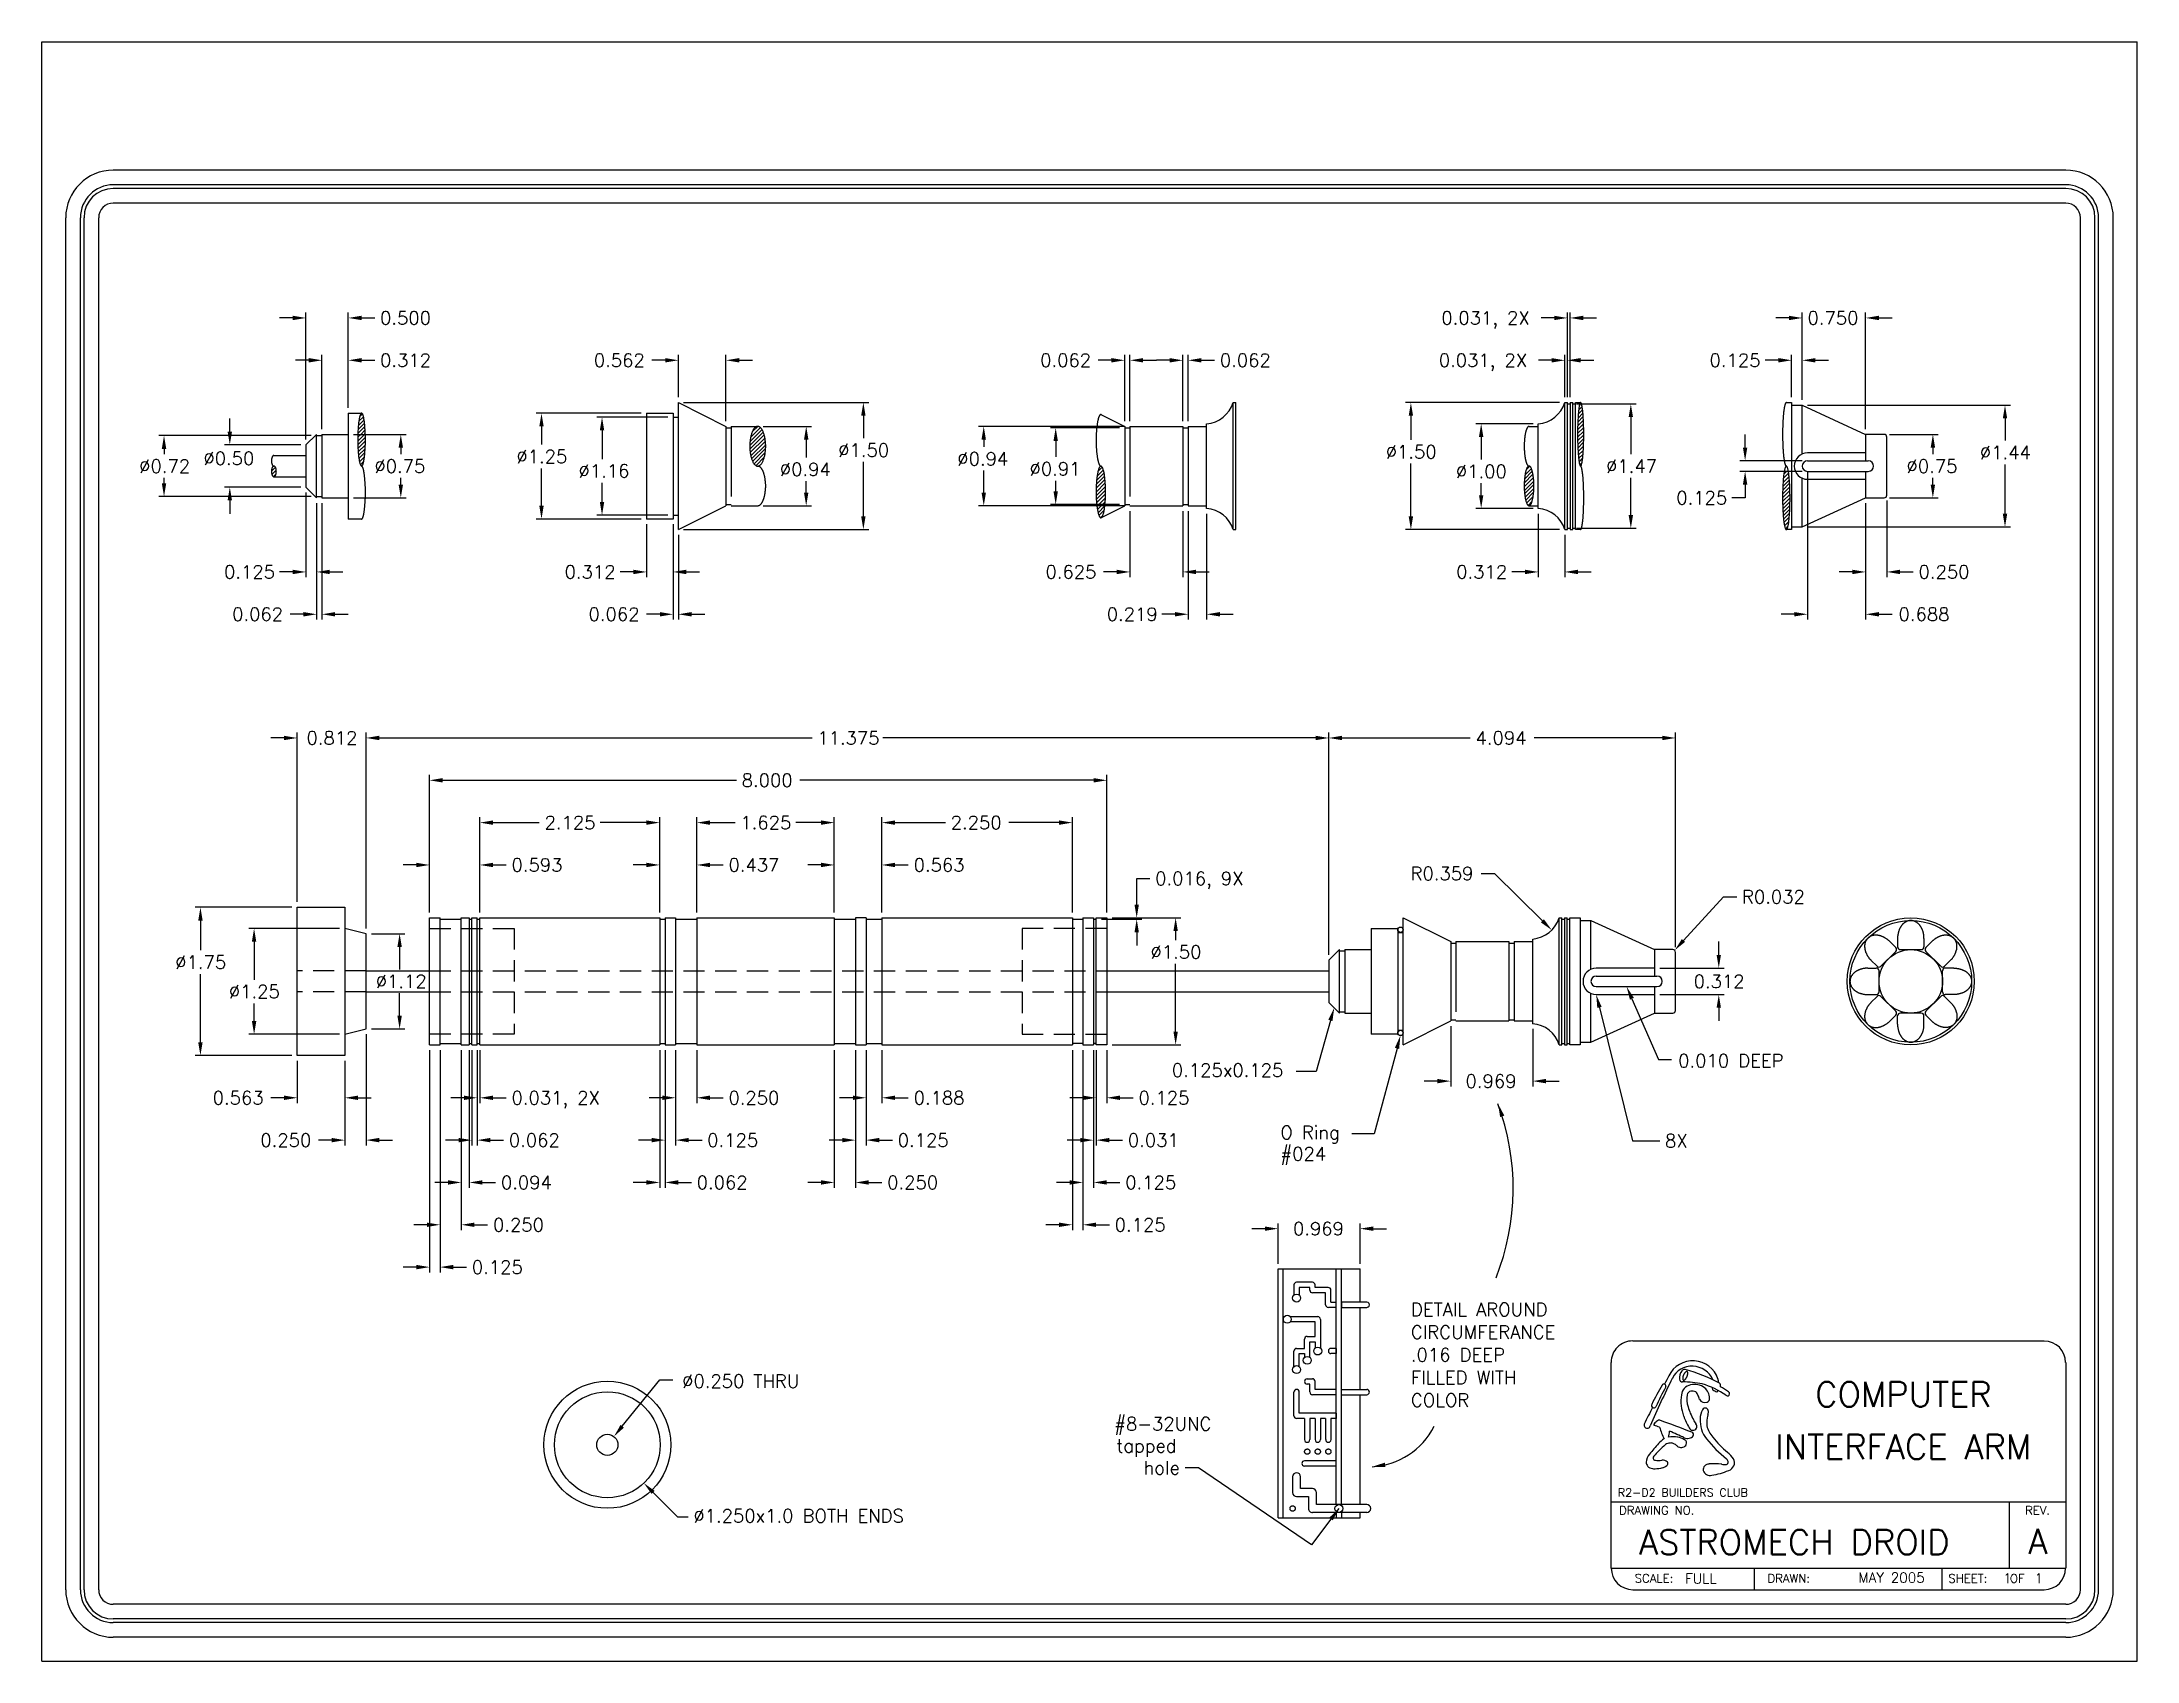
# Model space of a CAD drawing. Extents: x -2.8 to 21.9, y -5.7 to 13.4.
import ezdxf
from ezdxf.enums import TextEntityAlignment as Align

# ---------------------------------------------------------------- set-up
doc = ezdxf.new("R2010")
doc.units = 0
doc.linetypes.add('DASHED2', pattern=[0.375, 0.25, -0.125])
doc.layers.get('0').update_dxf_attribs({"linetype": 'CONTINUOUS'})
for name, color, linetype in [('COMPUTER_INTERFACE_ARM', 7, 'CONTINUOUS'), ('DIMENSIONS', 1, 'CONTINUOUS'), ('FORM', 5, 'CONTINUOUS')]:
    doc.layers.add(name, color=color, linetype=linetype)
doc.styles.get("Standard").update_dxf_attribs({"font": 'simplex.shx'})

msp = doc.modelspace()

# ---------------------------------------------------------------- texts
at = {"layer": 'DIMENSIONS', "linetype": 'CONTINUOUS'}
for s, p in [('0.500', (1.15, 10.041)), ('0.031, 2X', (13.687, 10.041)), ('0.750', (18.012, 10.041)), ('0.312', (1.15, 9.541)), ('0.562', (3.675, 9.541)), ('0.062', (8.947, 9.541)), ('0.062', (11.07, 9.541)), ('0.031, 2X', (13.656, 9.541)), ('0.125', (16.855, 9.541)), ('0.125', (-0.693, 7.041)), ('0.312', (3.33, 7.041)), ('0.625', (9.01, 7.041)), ('0.312', (13.863, 7.041)), ('0.250', (19.324, 7.041)), ('0.062', (-0.598, 6.541)), ('0.062', (3.613, 6.541)), ('0.219', (9.734, 6.541)), ('0.125x0.125', (10.503, 1.156)), ('O Ring', (11.785, 0.421)), ('#024', (11.785, 0.169)), ('8X', (16.329, 0.322))]:
    msp.add_text(s, height=0.156, dxfattribs=at).set_placement(p)
at = {"layer": 'DIMENSIONS'}
for s, height, p in [('%%C0.72', 0.156, (-1.696, 8.291)), ('%%C0.50', 0.156, (-0.937, 8.383)), ('%%C0.75', 0.156, (1.083, 8.291)), ('%%C1.25', 0.156, (2.76, 8.405)), ('%%C1.50', 0.156, (6.562, 8.48)), ('%%C0.94', 0.156, (7.969, 8.378)), ('%%C0.91', 0.156, (8.823, 8.259)), ('%%C1.50', 0.156, (13.03, 8.46)), ('%%C1.47', 0.156, (15.632, 8.291)), ('%%C0.75', 0.156, (19.181, 8.291)), ('%%C1.44', 0.156, (20.048, 8.453)), ('%%C1.16', 0.156, (3.494, 8.234)), ('%%C0.94', 0.156, (5.872, 8.253)), ('%%C1.00', 0.156, (13.859, 8.229)), ('0.125', 0.156, (16.462, 7.917)), ('0.688', 0.156, (19.088, 6.541)), ('0.812', 0.156, (0.281, 5.08)), ('11.375', 0.156, (6.315, 5.08)), ('4.094', 0.156, (14.091, 5.08)), ('8.000', 0.156, (5.422, 4.58)), ('2.125', 0.156, (3.093, 4.08)), ('1.625', 0.156, (5.406, 4.08)), ('2.250', 0.156, (7.891, 4.08)), ('0.593', 0.156, (2.703, 3.58)), ('0.437', 0.156, (5.265, 3.58)), ('0.563', 0.156, (7.453, 3.58)), ('0.016, 9X', 0.156, (10.306, 3.42)), ('R0.359', 0.156, (13.323, 3.479)), ('R0.032', 0.156, (17.239, 3.203)), ('%%C1.75', 0.156, (-1.269, 2.431)), ('%%C1.50', 0.156, (10.251, 2.552)), ('%%C1.25', 0.156, (-0.636, 2.085)), ('%%C1.12', 0.156, (1.099, 2.205)), ('0.312', 0.156, (16.667, 2.205)), ('0.010 DEEP', 0.1562, (16.484, 1.268)), ('0.969', 0.156, (13.973, 1.027)), ('0.563', 0.156, (-0.827, 0.83)), ('0.031, 2X', 0.156, (2.703, 0.83)), ('0.250', 0.156, (5.265, 0.83)), ('0.188', 0.156, (7.453, 0.83)), ('0.125', 0.156, (10.109, 0.83)), ('0.250', 0.156, (-0.264, 0.33)), ('0.062', 0.156, (2.671, 0.33)), ('0.125', 0.156, (5.015, 0.33)), ('0.125', 0.156, (7.265, 0.33)), ('0.031', 0.156, (9.984, 0.33)), ('0.094', 0.156, (2.578, -0.17)), ('0.062', 0.156, (4.89, -0.17)), ('0.250', 0.156, (7.14, -0.17)), ('0.125', 0.156, (9.953, -0.17)), ('0.250', 0.156, (2.484, -0.67)), ('0.125', 0.156, (9.828, -0.67)), ('0.969', 0.156, (11.934, -0.716)), ('0.125', 0.156, (2.234, -1.17)), ('DETAIL AROUND', 0.15625, (13.327, -1.67)), ('CIRCUMFERANCE', 0.15625, (13.327, -1.938)), ('.016 DEEP', 0.1562, (13.327, -2.206)), ('%%C0.250 THRU', 0.156, (4.718, -2.517)), ('FILLED WITH', 0.15625, (13.327, -2.474)), ('COLOR', 0.1562, (13.327, -2.742)), ('#8-32UNC', 0.156, (9.821, -3.02)), ('tapped ', 0.156, (9.849, -3.28)), ('hole', 0.156, (10.168, -3.54)), ('%%C1.250x1.0 BOTH ENDS', 0.156, (4.851, -4.108))]:
    msp.add_text(s, height=height, dxfattribs=at).set_placement(p)
at = {"layer": 'FORM'}
for s, height, p in [('COMPUTER', 0.2931, (19.145, -2.741)), ('INTERFACE ARM', 0.29308, (19.145, -3.361))]:
    msp.add_text(s, height=height, dxfattribs=at).set_placement(p, align=Align.CENTER)
at = {"layer": 'FORM', "color": 7}
msp.add_text('R2-D2 BUILDERS CLUB', height=0.09692, dxfattribs=at).set_placement((15.77, -3.803))
at = {"layer": 'FORM', "linetype": 'CONTINUOUS'}
for s, height, p in [('DRAWING NO.', 0.10129, (15.786, -4.015)), ('SCALE:', 0.1013, (15.971, -4.819)), ('DRAWN:', 0.1013, (17.539, -4.819)), ('SHEET:   OF', 0.10129, (19.676, -4.82))]:
    msp.add_text(s, height=height, dxfattribs=at).set_placement(p)
msp.add_text('REV.', height=0.1013, dxfattribs=at).set_placement((20.73, -4.015), align=Align.CENTER)
at = {"layer": 'FORM'}
for s, height, p in [('ASTROMECH DROID', 0.29308, (16.022, -4.488)), ('A', 0.293, (20.62, -4.477)), ('FULL', 0.1172, (16.567, -4.83)), ('1   1', 0.1172, (20.323, -4.827))]:
    msp.add_text(s, height=height, dxfattribs=at).set_placement(p)
msp.add_text('MAY 2005', height=0.1172, dxfattribs=at).set_placement((19.397, -4.818), align=Align.RIGHT)

# ---------------------------------------------------------------- blocks, each defined once
blk = doc.blocks.new('*X3')
at = {"color": 0}
for p, q in [((0.894, 8.849), (0.961, 8.916)), ((0.899, 8.898), (0.954, 8.953)), ((0.909, 8.953), (0.942, 8.986)), ((0.887, 8.665), (0.966, 8.744)), ((0.887, 8.709), (0.922, 8.744)), ((0.888, 8.755), (0.971, 8.837)), ((0.888, 8.622), (0.976, 8.71)), ((0.889, 8.579), (0.977, 8.666)), ((0.89, 8.801), (0.967, 8.877)), ((0.922, 8.744), (0.974, 8.796)), ((0.966, 8.744), (0.975, 8.754)), ((0.892, 8.537), (0.976, 8.621)), ((0.895, 8.497), (0.974, 8.575)), ((0.9, 8.458), (0.971, 8.528)), ((0.907, 8.42), (0.966, 8.479)), ((0.917, 8.386), (0.958, 8.426)), ((-0.133, 8.308), (-0.086, 8.355)), ((-0.128, 8.269), (-0.076, 8.321)), ((-0.108, 8.245), (-0.08, 8.273))]:
    blk.add_line(p, q, dxfattribs=at)
blk = doc.blocks.new('*X4')
at = {"color": 0}
for p, q in [((5.518, 8.611), (5.677, 8.77)), ((5.519, 8.568), (5.688, 8.737)), ((5.52, 8.658), (5.662, 8.8)), ((5.523, 8.528), (5.696, 8.701)), ((5.528, 8.71), (5.642, 8.824)), ((5.529, 8.49), (5.702, 8.663)), ((5.546, 8.772), (5.612, 8.838)), ((5.539, 8.455), (5.705, 8.621)), ((5.551, 8.424), (5.704, 8.577)), ((5.568, 8.396), (5.7, 8.528)), ((5.591, 8.375), (5.689, 8.473)), ((5.644, 8.384), (5.648, 8.388))]:
    blk.add_line(p, q, dxfattribs=at)
blk = doc.blocks.new('*X5')
at = {"color": 0}
for p, q in [((9.609, 8.107), (9.713, 8.211)), ((9.609, 8.062), (9.717, 8.17)), ((9.611, 8.153), (9.708, 8.25)), ((9.615, 8.2), (9.702, 8.288)), ((9.62, 8.25), (9.694, 8.324)), ((9.63, 8.304), (9.681, 8.355)), ((9.609, 8.018), (9.719, 8.128)), ((9.611, 7.976), (9.72, 8.085)), ((9.614, 7.935), (9.72, 8.04)), ((9.64, 7.916), (9.719, 7.995)), ((9.684, 7.916), (9.716, 7.948)), ((9.618, 7.895), (9.624, 7.9)), ((9.624, 7.9), (9.64, 7.916)), ((9.624, 7.856), (9.668, 7.9)), ((9.631, 7.819), (9.711, 7.899)), ((9.642, 7.786), (9.703, 7.847)), ((9.661, 7.76), (9.687, 7.787)), ((9.668, 7.9), (9.684, 7.916))]:
    blk.add_line(p, q, dxfattribs=at)
blk = doc.blocks.new('*X6')
at = {"color": 0}
for p, q in [((15.297, 8.844), (15.365, 8.912)), ((15.298, 8.89), (15.362, 8.954)), ((15.301, 8.937), (15.359, 8.995)), ((15.304, 8.984), (15.355, 9.035)), ((15.309, 9.033), (15.349, 9.074)), ((15.317, 9.085), (15.335, 9.104)), ((15.295, 8.755), (15.368, 8.827)), ((15.296, 8.799), (15.367, 8.87)), ((15.296, 8.711), (15.368, 8.783)), ((15.296, 8.667), (15.369, 8.74)), ((15.297, 8.624), (15.368, 8.695)), ((15.299, 8.581), (15.367, 8.65)), ((15.301, 8.54), (15.366, 8.604)), ((15.304, 8.498), (15.364, 8.558)), ((15.308, 8.458), (15.361, 8.511)), ((15.314, 8.419), (15.356, 8.462)), ((14.665, 8.124), (14.775, 8.234)), ((14.666, 8.169), (14.769, 8.273)), ((14.667, 8.082), (14.778, 8.193)), ((14.669, 8.216), (14.761, 8.309)), ((14.675, 8.267), (14.75, 8.342)), ((14.689, 8.325), (14.731, 8.367)), ((15.322, 8.383), (15.349, 8.41)), ((14.67, 8.041), (14.78, 8.151)), ((14.675, 8.002), (14.78, 8.106)), ((14.683, 7.965), (14.777, 8.06)), ((14.694, 7.932), (14.771, 8.009)), ((14.711, 7.905), (14.759, 7.953))]:
    blk.add_line(p, q, dxfattribs=at)
blk = doc.blocks.new('*X7')
at = {"color": 0}
for p, q in [((17.721, 8.13), (17.798, 8.208)), ((17.723, 8.177), (17.794, 8.248)), ((17.727, 8.225), (17.789, 8.287)), ((17.732, 8.275), (17.764, 8.307)), ((17.718, 8.039), (17.803, 8.125)), ((17.718, 7.995), (17.805, 8.082)), ((17.718, 7.951), (17.806, 8.039)), ((17.719, 8.085), (17.801, 8.167)), ((17.719, 7.908), (17.806, 7.995)), ((17.72, 7.865), (17.806, 7.95)), ((17.722, 7.823), (17.805, 7.905)), ((17.725, 7.782), (17.803, 7.859)), ((17.729, 7.741), (17.8, 7.812)), ((17.734, 7.702), (17.797, 7.765)), ((17.741, 7.664), (17.791, 7.715)), ((17.751, 7.63), (17.782, 7.662))]:
    blk.add_line(p, q, dxfattribs=at)

# ---------------------------------------------------------------- linework, layer by layer
for p, q in [((-2.845, -5.745), (-2.845, 13.38)), ((-2.845, 13.38), (21.905, 13.38)), ((21.905, -5.745), (21.905, 13.38)), ((11.227, 9.119), (11.258, 9.119)), ((11.258, 7.619), (11.258, 9.119)), ((15.145, 9.119), (15.176, 9.119)), ((15.176, 7.619), (15.176, 9.119)), ((15.176, 9.104), (15.207, 9.104)), ((15.207, 9.119), (15.207, 7.619)), ((15.207, 9.119), (15.238, 9.119)), ((15.238, 7.619), (15.238, 9.119)), ((15.238, 9.104), (15.27, 9.104)), ((15.27, 7.619), (15.27, 9.119)), ((0.4, 7.994), (0.4, 8.744)), ((0.4, 8.729), (0.463, 8.729)), ((0.463, 8.744), (0.463, 7.994)), ((5.236, 8.838), (5.236, 7.9)), ((5.236, 8.822), (5.299, 8.822)), ((5.299, 8.838), (5.299, 8.26)), ((9.946, 8.838), (9.946, 7.9)), ((9.946, 8.822), (10.008, 8.822)), ((10.008, 8.838), (10.008, 8.26)), ((10.633, 8.838), (10.633, 7.9)), ((10.633, 8.822), (10.696, 8.822)), ((10.696, 8.838), (10.696, 7.9)), ((10.696, 8.838), (10.914, 8.838)), ((14.723, 8.838), (14.832, 8.838)), ((-0.104, 8.494), (0.275, 8.494)), ((18.012, 8.432), (18.73, 8.432)), ((-0.104, 8.244), (0.275, 8.244)), ((18.012, 8.307), (18.73, 8.307)), ((0.4, 8.01), (0.463, 8.01)), ((5.236, 7.916), (5.299, 7.916)), ((9.946, 7.916), (10.008, 7.916)), ((10.633, 7.916), (10.696, 7.916)), ((10.696, 7.9), (10.914, 7.9)), ((14.723, 7.9), (14.832, 7.9)), ((11.227, 7.619), (11.258, 7.619)), ((15.145, 7.619), (15.176, 7.619)), ((15.176, 7.635), (15.207, 7.635)), ((15.207, 7.619), (15.238, 7.619)), ((15.238, 7.635), (15.27, 7.635)), ((0.172, 1.408), (0.172, 3.158)), ((0.172, 3.158), (0.734, 3.158)), ((0.734, 3.158), (0.734, 1.408)), ((1.734, 3.033), (1.859, 3.033)), ((1.859, 1.533), (1.859, 3.033)), ((1.859, 3.018), (2.109, 3.018)), ((2.109, 1.533), (2.109, 3.033)), ((2.109, 3.033), (2.203, 3.033)), ((2.203, 3.033), (2.203, 1.533)), ((2.203, 3.018), (2.234, 3.018)), ((2.234, 1.533), (2.234, 3.033)), ((2.234, 3.033), (2.297, 3.033)), ((2.297, 1.533), (2.297, 3.033)), ((2.297, 3.018), (2.328, 3.018)), ((2.328, 1.533), (2.328, 3.033)), ((4.453, 3.033), (4.453, 1.533)), ((4.453, 3.018), (4.516, 3.018)), ((4.516, 3.033), (4.516, 1.533)), ((4.516, 3.033), (4.641, 3.033)), ((4.641, 3.033), (4.641, 1.533)), ((4.641, 3.018), (4.891, 3.018)), ((4.891, 3.033), (4.891, 1.533)), ((6.516, 3.033), (6.516, 1.533)), ((6.516, 3.018), (6.766, 3.018)), ((6.766, 3.033), (6.766, 1.533)), ((6.891, 3.033), (6.766, 3.033)), ((6.891, 3.033), (6.891, 1.533)), ((6.891, 3.018), (7.078, 3.018)), ((7.078, 3.033), (7.078, 1.533)), ((9.328, 3.033), (9.328, 1.533)), ((9.328, 3.018), (9.453, 3.018)), ((9.453, 3.033), (9.453, 1.533)), ((9.453, 3.033), (9.578, 3.033)), ((9.578, 3.033), (9.578, 1.533)), ((9.578, 3.018), (9.609, 3.018)), ((9.609, 1.533), (9.609, 3.033)), ((9.609, 3.033), (9.734, 3.033)), ((15.078, 3.033), (15.109, 3.033)), ((15.109, 1.533), (15.109, 3.033)), ((15.109, 3.018), (15.141, 3.018)), ((15.141, 3.033), (15.141, 1.533)), ((15.141, 3.033), (15.172, 3.033)), ((15.172, 1.533), (15.172, 3.033)), ((15.172, 3.018), (15.203, 3.018)), ((15.203, 1.533), (15.203, 3.033)), ((0.984, 2.846), (0.734, 2.908)), ((0.984, 1.721), (0.984, 2.846)), ((13.797, 2.752), (13.797, 1.815)), ((13.797, 2.736), (13.859, 2.736)), ((13.859, 2.752), (13.859, 2.174)), ((14.484, 2.752), (14.484, 1.815)), ((14.484, 2.736), (14.547, 2.736)), ((14.547, 2.752), (14.547, 1.815)), ((14.547, 2.752), (14.766, 2.752)), ((18.983, 2.753), (19.054, 2.682)), ((19.076, 2.791), (19.076, 2.69)), ((19.388, 2.791), (19.388, 2.69)), ((19.481, 2.753), (19.41, 2.682)), ((12.484, 1.908), (12.484, 2.658)), ((12.484, 2.643), (12.547, 2.643)), ((12.547, 2.658), (12.547, 1.908)), ((18.762, 2.532), (18.833, 2.461)), ((18.879, 2.461), (19.054, 2.637)), ((19.108, 2.658), (19.356, 2.658)), ((19.41, 2.637), (19.586, 2.461)), ((19.702, 2.532), (19.631, 2.461)), ((0.984, 2.408), (1.734, 2.408)), ((9.734, 2.408), (12.359, 2.408)), ((15.516, 2.346), (16.234, 2.346)), ((18.724, 2.44), (18.825, 2.44)), ((18.857, 2.159), (18.857, 2.408)), ((19.607, 2.159), (19.607, 2.408)), ((19.74, 2.44), (19.639, 2.44)), ((0.984, 2.158), (1.734, 2.158)), ((9.734, 2.158), (12.359, 2.158)), ((15.516, 2.221), (16.234, 2.221)), ((18.724, 2.127), (18.825, 2.127)), ((18.762, 2.034), (18.833, 2.106)), ((19.054, 1.93), (18.879, 2.106)), ((19.41, 1.93), (19.586, 2.106)), ((19.702, 2.034), (19.631, 2.106)), ((19.74, 2.127), (19.639, 2.127)), ((12.484, 1.924), (12.547, 1.924)), ((13.797, 1.83), (13.859, 1.83)), ((14.484, 1.83), (14.547, 1.83)), ((14.547, 1.815), (14.766, 1.815)), ((18.983, 1.813), (19.054, 1.885)), ((19.076, 1.776), (19.076, 1.876)), ((19.356, 1.908), (19.108, 1.908)), ((19.388, 1.776), (19.388, 1.876)), ((19.481, 1.813), (19.41, 1.885)), ((0.734, 1.658), (0.984, 1.721)), ((1.734, 1.533), (1.859, 1.533)), ((1.859, 1.549), (2.109, 1.549)), ((2.109, 1.533), (2.203, 1.533)), ((2.203, 1.549), (2.234, 1.549)), ((2.234, 1.533), (2.297, 1.533)), ((2.297, 1.549), (2.328, 1.549)), ((4.453, 1.549), (4.516, 1.549)), ((4.516, 1.533), (4.641, 1.533)), ((4.641, 1.549), (4.891, 1.549)), ((6.516, 1.549), (6.766, 1.549)), ((6.766, 1.533), (6.891, 1.533)), ((6.891, 1.549), (7.078, 1.549)), ((9.453, 1.549), (9.328, 1.549)), ((9.453, 1.533), (9.578, 1.533)), ((9.609, 1.549), (9.578, 1.549)), ((9.734, 1.533), (9.609, 1.533)), ((15.078, 1.533), (15.109, 1.533)), ((15.109, 1.549), (15.141, 1.549)), ((15.141, 1.533), (15.172, 1.533)), ((15.172, 1.549), (15.203, 1.549)), ((0.734, 1.408), (0.172, 1.408)), ((11.758, -4.052), (11.758, -1.114)), ((11.82, -4.052), (11.82, -1.114)), ((12.445, -3.896), (12.445, -1.114)), ((12.508, -3.896), (12.508, -1.114)), ((-2.845, -5.745), (21.905, -5.745))]:
    msp.add_line(p, q)
at = {"linetype": 'DASHED2'}
for p, q in [((5.299, 8.26), (5.299, 7.9)), ((10.008, 8.26), (10.008, 7.9)), ((1.734, 2.908), (2.734, 2.908)), ((2.734, 2.908), (2.734, 1.658)), ((9.734, 2.908), (8.734, 2.908)), ((8.734, 2.908), (8.734, 1.658)), ((0.984, 2.408), (0.172, 2.408)), ((1.734, 2.408), (9.734, 2.408)), ((0.984, 2.158), (0.172, 2.158)), ((1.734, 2.158), (9.734, 2.158)), ((13.859, 2.174), (13.859, 1.815)), ((2.734, 1.658), (1.734, 1.658)), ((8.734, 1.658), (9.734, 1.658))]:
    msp.add_line(p, q, dxfattribs=at)
at = {"linetype": 'CONTINUOUS'}
for p, q in [((11.758, -1.114), (12.727, -1.114)), ((12.727, -1.505), (12.727, -1.114)), ((11.945, -1.303), (11.945, -1.427)), ((12.163, -1.271), (11.977, -1.271)), ((12.133, -1.333), (12.008, -1.333)), ((12.008, -1.333), (12.008, -1.427)), ((12.133, -1.364), (12.133, -1.333)), ((12.32, -1.396), (12.165, -1.396)), ((12.195, -1.333), (12.195, -1.303)), ((12.351, -1.333), (12.195, -1.333)), ((12.32, -1.536), (12.32, -1.396)), ((12.383, -1.505), (12.383, -1.364)), ((11.899, -1.677), (12.226, -1.677)), ((12.258, -1.709), (12.258, -2.052)), ((12.445, -1.568), (12.352, -1.568)), ((12.383, -1.505), (12.445, -1.505)), ((12.805, -1.505), (12.508, -1.505)), ((12.508, -1.505), (12.508, -1.568)), ((12.508, -1.568), (12.805, -1.568)), ((12.727, -2.536), (12.727, -1.568)), ((12.195, -1.739), (11.899, -1.739)), ((12.07, -2.052), (12.07, -1.943)), ((12.102, -1.911), (12.195, -1.911)), ((12.133, -2.161), (12.133, -1.974)), ((12.133, -1.974), (12.195, -1.974)), ((12.195, -1.911), (12.195, -1.739)), ((12.195, -1.974), (12.195, -2.052)), ((11.945, -2.271), (11.945, -2.084)), ((11.977, -2.052), (12.07, -2.052)), ((12.008, -2.271), (12.008, -2.114)), ((12.008, -2.114), (12.07, -2.114)), ((12.07, -2.114), (12.07, -2.161)), ((12.445, -2.052), (12.383, -2.052)), ((12.445, -2.114), (12.383, -2.114)), ((12.445, -2.052), (12.445, -2.114)), ((12.445, -2.114), (12.445, -2.052)), ((12.102, -2.411), (12.163, -2.411)), ((12.133, -2.474), (12.102, -2.474)), ((12.133, -2.567), (12.133, -2.474)), ((12.195, -2.536), (12.195, -2.443)), ((11.945, -2.848), (11.945, -2.568)), ((12.008, -2.818), (12.008, -2.568)), ((12.445, -2.599), (12.165, -2.599)), ((12.445, -2.536), (12.195, -2.536)), ((12.508, -2.536), (12.805, -2.536)), ((12.508, -2.599), (12.805, -2.599)), ((12.727, -3.896), (12.727, -2.599)), ((12.07, -2.88), (11.977, -2.88)), ((12.445, -2.818), (12.008, -2.818)), ((12.07, -2.88), (12.07, -3.13)), ((12.195, -2.88), (12.133, -2.88)), ((12.133, -2.88), (12.133, -3.13)), ((12.195, -2.88), (12.195, -3.13)), ((12.258, -2.88), (12.258, -3.13)), ((12.32, -2.88), (12.258, -2.88)), ((12.32, -2.88), (12.32, -3.13)), ((12.445, -2.88), (12.383, -2.88)), ((12.383, -2.88), (12.383, -3.13)), ((12.445, -2.818), (12.445, -2.88)), ((12.445, -3.38), (12.07, -3.38)), ((12.445, -3.443), (12.07, -3.443)), ((11.93, -3.568), (11.93, -3.755)), ((12.024, -3.708), (12.024, -3.568)), ((12.164, -3.708), (12.024, -3.708)), ((11.977, -3.802), (12.117, -3.802)), ((12.117, -3.802), (12.117, -3.943)), ((12.211, -3.896), (12.211, -3.755)), ((12.805, -3.896), (12.211, -3.896)), ((11.758, -4.052), (12.727, -4.052)), ((12.805, -3.989), (12.164, -3.989)), ((12.445, -3.989), (12.445, -4.052)), ((12.508, -3.989), (12.508, -4.052)), ((12.727, -4.052), (12.727, -3.989))]:
    msp.add_line(p, q, dxfattribs=at)
for points in [[(15.332, 9.119, 0), (15.33, 9.119, 0), (15.328, 9.117, 0), (15.327, 9.115, 0), (15.325, 9.112, 0), (15.323, 9.108, 0), (15.321, 9.103, 0), (15.32, 9.097, 0), (15.318, 9.091, 0), (15.316, 9.083, 0), (15.315, 9.075, 0), (15.313, 9.066, 0), (15.312, 9.056, 0), (15.31, 9.045, 0), (15.309, 9.034, 0), (15.307, 9.022, 0), (15.306, 9.009, 0), (15.305, 8.996, 0), (15.304, 8.982, 0), (15.303, 8.968, 0), (15.302, 8.953, 0), (15.301, 8.937, 0), (15.3, 8.921, 0), (15.299, 8.904, 0), (15.298, 8.888, 0), (15.297, 8.87, 0), (15.297, 8.853, 0), (15.296, 8.835, 0), (15.296, 8.817, 0), (15.296, 8.799, 0), (15.296, 8.781, 0), (15.295, 8.763, 0), (15.295, 8.744, 0), (15.295, 8.726, 0), (15.296, 8.707, 0), (15.296, 8.689, 0), (15.296, 8.671, 0), (15.296, 8.653, 0), (15.297, 8.635, 0), (15.297, 8.618, 0), (15.298, 8.601, 0), (15.299, 8.584, 0), (15.3, 8.567, 0), (15.301, 8.551, 0), (15.302, 8.536, 0), (15.303, 8.521, 0), (15.304, 8.506, 0), (15.305, 8.492, 0), (15.306, 8.479, 0), (15.307, 8.466, 0), (15.309, 8.454, 0), (15.31, 8.443, 0), (15.312, 8.432, 0), (15.313, 8.423, 0), (15.315, 8.413, 0), (15.316, 8.405, 0), (15.318, 8.398, 0), (15.32, 8.391, 0), (15.321, 8.385, 0), (15.323, 8.38, 0), (15.325, 8.376, 0), (15.327, 8.373, 0), (15.328, 8.371, 0), (15.33, 8.37, 0), (15.332, 8.369, 0), (15.334, 8.37, 0), (15.336, 8.371, 0), (15.337, 8.373, 0), (15.339, 8.376, 0), (15.341, 8.38, 0), (15.343, 8.385, 0), (15.344, 8.391, 0), (15.346, 8.398, 0), (15.348, 8.405, 0), (15.349, 8.413, 0), (15.351, 8.423, 0), (15.352, 8.432, 0), (15.354, 8.443, 0), (15.355, 8.454, 0), (15.357, 8.466, 0), (15.358, 8.479, 0), (15.359, 8.492, 0), (15.36, 8.506, 0), (15.361, 8.521, 0), (15.363, 8.536, 0), (15.363, 8.551, 0), (15.364, 8.567, 0), (15.365, 8.584, 0), (15.366, 8.601, 0), (15.367, 8.618, 0), (15.367, 8.635, 0), (15.367, 8.653, 0), (15.368, 8.671, 0), (15.368, 8.689, 0), (15.368, 8.707, 0), (15.369, 8.726, 0), (15.369, 8.744, 0), (15.369, 8.763, 0), (15.368, 8.781, 0), (15.368, 8.799, 0), (15.368, 8.817, 0), (15.367, 8.835, 0), (15.367, 8.853, 0), (15.367, 8.87, 0), (15.366, 8.888, 0), (15.365, 8.904, 0), (15.364, 8.921, 0), (15.363, 8.937, 0), (15.363, 8.953, 0), (15.361, 8.968, 0), (15.36, 8.982, 0), (15.359, 8.996, 0), (15.358, 9.009, 0), (15.357, 9.022, 0), (15.355, 9.034, 0), (15.354, 9.045, 0), (15.352, 9.056, 0), (15.351, 9.066, 0), (15.349, 9.075, 0), (15.348, 9.083, 0), (15.346, 9.091, 0), (15.344, 9.097, 0), (15.343, 9.103, 0), (15.341, 9.108, 0), (15.339, 9.112, 0), (15.337, 9.115, 0), (15.336, 9.117, 0), (15.334, 9.119, 0), (15.332, 9.119, 0)], [(14.723, 8.838, 0), (14.721, 8.838, 0), (14.72, 8.838, 0), (14.718, 8.837, 0), (14.717, 8.837, 0), (14.716, 8.836, 0), (14.714, 8.835, 0), (14.713, 8.834, 0), (14.711, 8.833, 0), (14.71, 8.832, 0), (14.709, 8.831, 0), (14.707, 8.829, 0), (14.706, 8.828, 0), (14.705, 8.826, 0), (14.703, 8.824, 0), (14.702, 8.822, 0), (14.701, 8.82, 0), (14.699, 8.818, 0), (14.698, 8.815, 0), (14.697, 8.813, 0), (14.695, 8.81, 0), (14.694, 8.807, 0), (14.693, 8.805, 0), (14.692, 8.802, 0), (14.691, 8.798, 0), (14.69, 8.795, 0), (14.688, 8.792, 0), (14.687, 8.788, 0), (14.686, 8.785, 0), (14.685, 8.781, 0), (14.684, 8.777, 0), (14.683, 8.773, 0), (14.682, 8.769, 0), (14.681, 8.765, 0), (14.68, 8.761, 0), (14.679, 8.757, 0), (14.678, 8.752, 0), (14.677, 8.748, 0), (14.677, 8.743, 0), (14.676, 8.738, 0), (14.675, 8.734, 0), (14.674, 8.729, 0), (14.673, 8.724, 0), (14.673, 8.719, 0), (14.672, 8.714, 0), (14.671, 8.709, 0), (14.671, 8.704, 0), (14.67, 8.699, 0), (14.669, 8.693, 0), (14.669, 8.688, 0), (14.668, 8.682, 0), (14.668, 8.677, 0), (14.668, 8.672, 0), (14.667, 8.666, 0), (14.667, 8.66, 0), (14.667, 8.655, 0), (14.666, 8.649, 0), (14.666, 8.644, 0), (14.666, 8.638, 0), (14.666, 8.632, 0), (14.665, 8.627, 0), (14.665, 8.621, 0), (14.665, 8.615, 0), (14.665, 8.609, 0), (14.665, 8.604, 0), (14.665, 8.598, 0), (14.665, 8.592, 0), (14.665, 8.586, 0), (14.665, 8.581, 0), (14.666, 8.575, 0), (14.666, 8.569, 0), (14.666, 8.563, 0), (14.666, 8.558, 0), (14.667, 8.552, 0), (14.667, 8.547, 0), (14.667, 8.541, 0), (14.668, 8.536, 0), (14.668, 8.53, 0), (14.668, 8.525, 0), (14.669, 8.519, 0), (14.669, 8.514, 0), (14.67, 8.509, 0), (14.671, 8.503, 0), (14.671, 8.498, 0), (14.672, 8.493, 0), (14.673, 8.488, 0), (14.673, 8.483, 0), (14.674, 8.478, 0), (14.675, 8.473, 0), (14.676, 8.469, 0), (14.677, 8.464, 0), (14.677, 8.459, 0), (14.678, 8.455, 0), (14.679, 8.45, 0), (14.68, 8.446, 0), (14.681, 8.442, 0), (14.682, 8.438, 0), (14.683, 8.434, 0), (14.684, 8.43, 0), (14.685, 8.426, 0), (14.686, 8.422, 0), (14.687, 8.419, 0), (14.688, 8.415, 0), (14.69, 8.412, 0), (14.691, 8.409, 0), (14.692, 8.406, 0), (14.693, 8.402, 0), (14.694, 8.4, 0), (14.695, 8.397, 0), (14.697, 8.394, 0), (14.698, 8.392, 0), (14.699, 8.389, 0), (14.701, 8.387, 0), (14.702, 8.385, 0), (14.703, 8.383, 0), (14.705, 8.381, 0), (14.706, 8.379, 0), (14.707, 8.378, 0), (14.709, 8.376, 0), (14.71, 8.375, 0), (14.711, 8.374, 0), (14.713, 8.373, 0), (14.714, 8.372, 0), (14.716, 8.371, 0), (14.717, 8.37, 0), (14.718, 8.37, 0), (14.72, 8.369, 0), (14.721, 8.369, 0), (14.723, 8.369, 0)], [(-0.104, 8.494, 0), (-0.105, 8.494, 0), (-0.106, 8.494, 0), (-0.106, 8.494, 0), (-0.107, 8.494, 0), (-0.108, 8.494, 0), (-0.109, 8.493, 0), (-0.109, 8.493, 0), (-0.11, 8.493, 0), (-0.111, 8.493, 0), (-0.111, 8.492, 0), (-0.112, 8.492, 0), (-0.113, 8.491, 0), (-0.113, 8.491, 0), (-0.114, 8.491, 0), (-0.115, 8.49, 0), (-0.115, 8.489, 0), (-0.116, 8.489, 0), (-0.117, 8.488, 0), (-0.117, 8.487, 0), (-0.118, 8.487, 0), (-0.119, 8.486, 0), (-0.119, 8.485, 0), (-0.12, 8.484, 0), (-0.12, 8.484, 0), (-0.121, 8.483, 0), (-0.122, 8.482, 0), (-0.122, 8.481, 0), (-0.123, 8.48, 0), (-0.123, 8.479, 0), (-0.124, 8.478, 0), (-0.124, 8.477, 0), (-0.125, 8.476, 0), (-0.125, 8.475, 0), (-0.126, 8.474, 0), (-0.126, 8.472, 0), (-0.127, 8.471, 0), (-0.127, 8.47, 0), (-0.128, 8.469, 0), (-0.128, 8.468, 0), (-0.128, 8.466, 0), (-0.129, 8.465, 0), (-0.129, 8.464, 0), (-0.129, 8.462, 0), (-0.13, 8.461, 0), (-0.13, 8.46, 0), (-0.13, 8.458, 0), (-0.131, 8.457, 0), (-0.131, 8.456, 0), (-0.131, 8.454, 0), (-0.132, 8.453, 0), (-0.132, 8.451, 0), (-0.132, 8.45, 0), (-0.132, 8.448, 0), (-0.132, 8.447, 0), (-0.133, 8.445, 0), (-0.133, 8.444, 0), (-0.133, 8.442, 0), (-0.133, 8.441, 0), (-0.133, 8.439, 0), (-0.133, 8.438, 0), (-0.133, 8.436, 0), (-0.133, 8.435, 0), (-0.133, 8.433, 0), (-0.133, 8.432, 0), (-0.133, 8.43, 0), (-0.133, 8.429, 0), (-0.133, 8.427, 0), (-0.133, 8.426, 0), (-0.133, 8.424, 0), (-0.133, 8.422, 0), (-0.133, 8.421, 0), (-0.133, 8.419, 0), (-0.133, 8.418, 0), (-0.132, 8.416, 0), (-0.132, 8.415, 0), (-0.132, 8.414, 0), (-0.132, 8.412, 0), (-0.132, 8.411, 0), (-0.131, 8.409, 0), (-0.131, 8.408, 0), (-0.131, 8.406, 0), (-0.13, 8.405, 0), (-0.13, 8.404, 0), (-0.13, 8.402, 0), (-0.129, 8.401, 0), (-0.129, 8.4, 0), (-0.129, 8.398, 0), (-0.128, 8.397, 0), (-0.128, 8.396, 0), (-0.128, 8.394, 0), (-0.127, 8.393, 0), (-0.127, 8.392, 0), (-0.126, 8.391, 0), (-0.126, 8.39, 0), (-0.125, 8.389, 0), (-0.125, 8.387, 0), (-0.124, 8.386, 0), (-0.124, 8.385, 0), (-0.123, 8.384, 0), (-0.123, 8.383, 0), (-0.122, 8.382, 0), (-0.122, 8.381, 0), (-0.121, 8.381, 0), (-0.12, 8.38, 0), (-0.12, 8.379, 0), (-0.119, 8.378, 0), (-0.119, 8.377, 0), (-0.118, 8.377, 0), (-0.117, 8.376, 0), (-0.117, 8.375, 0), (-0.116, 8.375, 0), (-0.115, 8.374, 0), (-0.115, 8.373, 0), (-0.114, 8.373, 0), (-0.113, 8.372, 0), (-0.113, 8.372, 0), (-0.112, 8.371, 0), (-0.111, 8.371, 0), (-0.111, 8.371, 0), (-0.11, 8.37, 0), (-0.109, 8.37, 0), (-0.109, 8.37, 0), (-0.108, 8.37, 0), (-0.107, 8.369, 0), (-0.106, 8.369, 0), (-0.106, 8.369, 0), (-0.105, 8.369, 0), (-0.104, 8.369, 0)], [(-0.104, 8.244, 0), (-0.103, 8.244, 0), (-0.102, 8.244, 0), (-0.1, 8.245, 0), (-0.099, 8.245, 0), (-0.097, 8.246, 0), (-0.096, 8.247, 0), (-0.095, 8.248, 0), (-0.093, 8.249, 0), (-0.092, 8.25, 0), (-0.091, 8.252, 0), (-0.09, 8.253, 0), (-0.088, 8.255, 0), (-0.087, 8.256, 0), (-0.086, 8.258, 0), (-0.085, 8.26, 0), (-0.084, 8.262, 0), (-0.083, 8.265, 0), (-0.082, 8.267, 0), (-0.081, 8.269, 0), (-0.08, 8.272, 0), (-0.08, 8.275, 0), (-0.079, 8.277, 0), (-0.078, 8.28, 0), (-0.078, 8.283, 0), (-0.077, 8.286, 0), (-0.077, 8.289, 0), (-0.076, 8.291, 0), (-0.076, 8.294, 0), (-0.076, 8.297, 0), (-0.076, 8.301, 0), (-0.076, 8.304, 0), (-0.075, 8.307, 0), (-0.076, 8.31, 0), (-0.076, 8.313, 0), (-0.076, 8.316, 0), (-0.076, 8.319, 0), (-0.076, 8.322, 0), (-0.077, 8.325, 0), (-0.077, 8.328, 0), (-0.078, 8.331, 0), (-0.078, 8.333, 0), (-0.079, 8.336, 0), (-0.08, 8.339, 0), (-0.08, 8.341, 0), (-0.081, 8.344, 0), (-0.082, 8.346, 0), (-0.083, 8.349, 0), (-0.084, 8.351, 0), (-0.085, 8.353, 0), (-0.086, 8.355, 0), (-0.087, 8.357, 0), (-0.088, 8.359, 0), (-0.09, 8.36, 0), (-0.091, 8.362, 0), (-0.092, 8.363, 0), (-0.093, 8.364, 0), (-0.095, 8.366, 0), (-0.096, 8.366, 0), (-0.097, 8.367, 0), (-0.099, 8.368, 0), (-0.1, 8.368, 0), (-0.102, 8.369, 0), (-0.103, 8.369, 0), (-0.104, 8.369, 0), (-0.106, 8.369, 0), (-0.107, 8.369, 0), (-0.109, 8.368, 0), (-0.11, 8.368, 0), (-0.111, 8.367, 0), (-0.113, 8.366, 0), (-0.114, 8.366, 0), (-0.115, 8.364, 0), (-0.117, 8.363, 0), (-0.118, 8.362, 0), (-0.119, 8.36, 0), (-0.12, 8.359, 0), (-0.122, 8.357, 0), (-0.123, 8.355, 0), (-0.124, 8.353, 0), (-0.125, 8.351, 0), (-0.126, 8.349, 0), (-0.127, 8.346, 0), (-0.128, 8.344, 0), (-0.128, 8.341, 0), (-0.129, 8.339, 0), (-0.13, 8.336, 0), (-0.13, 8.333, 0), (-0.131, 8.331, 0), (-0.132, 8.328, 0), (-0.132, 8.325, 0), (-0.132, 8.322, 0), (-0.133, 8.319, 0), (-0.133, 8.316, 0), (-0.133, 8.313, 0), (-0.133, 8.31, 0), (-0.133, 8.307, 0), (-0.133, 8.304, 0), (-0.133, 8.301, 0), (-0.133, 8.297, 0), (-0.133, 8.294, 0), (-0.132, 8.291, 0), (-0.132, 8.289, 0), (-0.132, 8.286, 0), (-0.131, 8.283, 0), (-0.13, 8.28, 0), (-0.13, 8.277, 0), (-0.129, 8.275, 0), (-0.128, 8.272, 0), (-0.128, 8.269, 0), (-0.127, 8.267, 0), (-0.126, 8.265, 0), (-0.125, 8.262, 0), (-0.124, 8.26, 0), (-0.123, 8.258, 0), (-0.122, 8.256, 0), (-0.12, 8.255, 0), (-0.119, 8.253, 0), (-0.118, 8.252, 0), (-0.117, 8.25, 0), (-0.115, 8.249, 0), (-0.114, 8.248, 0), (-0.113, 8.247, 0), (-0.111, 8.246, 0), (-0.11, 8.245, 0), (-0.109, 8.245, 0), (-0.107, 8.244, 0), (-0.106, 8.244, 0), (-0.104, 8.244, 0)], [(14.723, 8.369, 0), (14.72, 8.369, 0), (14.717, 8.368, 0), (14.714, 8.367, 0), (14.711, 8.365, 0), (14.709, 8.362, 0), (14.706, 8.359, 0), (14.703, 8.355, 0), (14.701, 8.351, 0), (14.698, 8.347, 0), (14.695, 8.341, 0), (14.693, 8.336, 0), (14.691, 8.33, 0), (14.688, 8.323, 0), (14.686, 8.316, 0), (14.684, 8.308, 0), (14.682, 8.301, 0), (14.68, 8.292, 0), (14.678, 8.283, 0), (14.677, 8.274, 0), (14.675, 8.265, 0), (14.673, 8.255, 0), (14.672, 8.245, 0), (14.671, 8.235, 0), (14.669, 8.224, 0), (14.668, 8.214, 0), (14.668, 8.203, 0), (14.667, 8.192, 0), (14.666, 8.181, 0), (14.666, 8.169, 0), (14.665, 8.158, 0), (14.665, 8.146, 0), (14.665, 8.135, 0), (14.665, 8.123, 0), (14.665, 8.112, 0), (14.666, 8.1, 0), (14.666, 8.089, 0), (14.667, 8.078, 0), (14.668, 8.067, 0), (14.668, 8.056, 0), (14.669, 8.045, 0), (14.671, 8.035, 0), (14.672, 8.024, 0), (14.673, 8.014, 0), (14.675, 8.005, 0), (14.677, 7.995, 0), (14.678, 7.986, 0), (14.68, 7.977, 0), (14.682, 7.969, 0), (14.684, 7.961, 0), (14.686, 7.954, 0), (14.688, 7.947, 0), (14.691, 7.94, 0), (14.693, 7.934, 0), (14.695, 7.928, 0), (14.698, 7.923, 0), (14.701, 7.918, 0), (14.703, 7.914, 0), (14.706, 7.91, 0), (14.709, 7.907, 0), (14.711, 7.905, 0), (14.714, 7.903, 0), (14.717, 7.902, 0), (14.72, 7.901, 0), (14.723, 7.9, 0), (14.725, 7.901, 0), (14.728, 7.902, 0), (14.731, 7.903, 0), (14.734, 7.905, 0), (14.737, 7.907, 0), (14.739, 7.91, 0), (14.742, 7.914, 0), (14.745, 7.918, 0), (14.747, 7.923, 0), (14.75, 7.928, 0), (14.752, 7.934, 0), (14.755, 7.94, 0), (14.757, 7.947, 0), (14.759, 7.954, 0), (14.761, 7.961, 0), (14.763, 7.969, 0), (14.765, 7.977, 0), (14.767, 7.986, 0), (14.769, 7.995, 0), (14.77, 8.005, 0), (14.772, 8.014, 0), (14.773, 8.024, 0), (14.775, 8.035, 0), (14.776, 8.045, 0), (14.777, 8.056, 0), (14.778, 8.067, 0), (14.778, 8.078, 0), (14.779, 8.089, 0), (14.78, 8.1, 0), (14.78, 8.112, 0), (14.78, 8.123, 0), (14.78, 8.135, 0), (14.78, 8.146, 0), (14.78, 8.158, 0), (14.78, 8.169, 0), (14.779, 8.181, 0), (14.778, 8.192, 0), (14.778, 8.203, 0), (14.777, 8.214, 0), (14.776, 8.224, 0), (14.775, 8.235, 0), (14.773, 8.245, 0), (14.772, 8.255, 0), (14.77, 8.265, 0), (14.769, 8.274, 0), (14.767, 8.283, 0), (14.765, 8.292, 0), (14.763, 8.301, 0), (14.761, 8.308, 0), (14.759, 8.316, 0), (14.757, 8.323, 0), (14.755, 8.33, 0), (14.752, 8.336, 0), (14.75, 8.341, 0), (14.747, 8.347, 0), (14.745, 8.351, 0), (14.742, 8.355, 0), (14.739, 8.359, 0), (14.737, 8.362, 0), (14.734, 8.365, 0), (14.731, 8.367, 0), (14.728, 8.368, 0), (14.725, 8.369, 0), (14.723, 8.369, 0)], [(15.332, 7.619, 0), (15.333, 7.619, 0), (15.334, 7.62, 0), (15.335, 7.62, 0), (15.336, 7.621, 0), (15.336, 7.622, 0), (15.337, 7.623, 0), (15.338, 7.625, 0), (15.339, 7.626, 0), (15.34, 7.628, 0), (15.341, 7.63, 0), (15.342, 7.633, 0), (15.343, 7.635, 0), (15.344, 7.638, 0), (15.344, 7.641, 0), (15.345, 7.644, 0), (15.346, 7.648, 0), (15.347, 7.651, 0), (15.348, 7.655, 0), (15.348, 7.659, 0), (15.349, 7.663, 0), (15.35, 7.668, 0), (15.351, 7.673, 0), (15.352, 7.677, 0), (15.352, 7.682, 0), (15.353, 7.688, 0), (15.354, 7.693, 0), (15.354, 7.699, 0), (15.355, 7.704, 0), (15.356, 7.71, 0), (15.357, 7.716, 0), (15.357, 7.723, 0), (15.358, 7.729, 0), (15.358, 7.736, 0), (15.359, 7.742, 0), (15.36, 7.749, 0), (15.36, 7.756, 0), (15.361, 7.763, 0), (15.361, 7.771, 0), (15.362, 7.778, 0), (15.363, 7.786, 0), (15.363, 7.794, 0), (15.363, 7.801, 0), (15.364, 7.809, 0), (15.364, 7.817, 0), (15.365, 7.826, 0), (15.365, 7.834, 0), (15.366, 7.842, 0), (15.366, 7.851, 0), (15.366, 7.859, 0), (15.367, 7.868, 0), (15.367, 7.877, 0), (15.367, 7.885, 0), (15.367, 7.894, 0), (15.367, 7.903, 0), (15.368, 7.912, 0), (15.368, 7.921, 0), (15.368, 7.93, 0), (15.368, 7.939, 0), (15.368, 7.948, 0), (15.368, 7.957, 0), (15.368, 7.967, 0), (15.369, 7.976, 0), (15.369, 7.985, 0), (15.369, 7.994, 0), (15.369, 8.003, 0), (15.369, 8.013, 0), (15.368, 8.022, 0), (15.368, 8.031, 0), (15.368, 8.04, 0), (15.368, 8.049, 0), (15.368, 8.058, 0), (15.368, 8.067, 0), (15.368, 8.076, 0), (15.367, 8.085, 0), (15.367, 8.094, 0), (15.367, 8.103, 0), (15.367, 8.112, 0), (15.367, 8.12, 0), (15.366, 8.129, 0), (15.366, 8.138, 0), (15.366, 8.146, 0), (15.365, 8.154, 0), (15.365, 8.163, 0), (15.364, 8.171, 0), (15.364, 8.179, 0), (15.363, 8.187, 0), (15.363, 8.195, 0), (15.363, 8.203, 0), (15.362, 8.21, 0), (15.361, 8.218, 0), (15.361, 8.225, 0), (15.36, 8.232, 0), (15.36, 8.239, 0), (15.359, 8.246, 0), (15.358, 8.253, 0), (15.358, 8.259, 0), (15.357, 8.266, 0), (15.357, 8.272, 0), (15.356, 8.278, 0), (15.355, 8.284, 0), (15.354, 8.29, 0), (15.354, 8.295, 0), (15.353, 8.301, 0), (15.352, 8.306, 0), (15.352, 8.311, 0), (15.351, 8.316, 0), (15.35, 8.32, 0), (15.349, 8.325, 0), (15.348, 8.329, 0), (15.348, 8.333, 0), (15.347, 8.337, 0), (15.346, 8.341, 0), (15.345, 8.344, 0), (15.344, 8.347, 0), (15.344, 8.35, 0), (15.343, 8.353, 0), (15.342, 8.356, 0), (15.341, 8.358, 0), (15.34, 8.36, 0), (15.339, 8.362, 0), (15.338, 8.364, 0), (15.337, 8.365, 0), (15.336, 8.366, 0), (15.336, 8.367, 0), (15.335, 8.368, 0), (15.334, 8.369, 0), (15.333, 8.369, 0), (15.332, 8.369, 0)], [(19.388, 2.791, 0), (19.388, 2.796, 0), (19.388, 2.801, 0), (19.388, 2.807, 0), (19.388, 2.812, 0), (19.387, 2.817, 0), (19.387, 2.822, 0), (19.386, 2.827, 0), (19.385, 2.832, 0), (19.385, 2.837, 0), (19.384, 2.842, 0), (19.383, 2.847, 0), (19.382, 2.852, 0), (19.381, 2.857, 0), (19.379, 2.862, 0), (19.378, 2.867, 0), (19.377, 2.872, 0), (19.375, 2.877, 0), (19.373, 2.881, 0), (19.372, 2.886, 0), (19.37, 2.891, 0), (19.368, 2.895, 0), (19.366, 2.9, 0), (19.364, 2.904, 0), (19.362, 2.908, 0), (19.36, 2.913, 0), (19.358, 2.917, 0), (19.355, 2.921, 0), (19.353, 2.925, 0), (19.35, 2.929, 0), (19.348, 2.933, 0), (19.345, 2.937, 0), (19.343, 2.94, 0), (19.34, 2.944, 0), (19.337, 2.947, 0), (19.334, 2.951, 0), (19.331, 2.954, 0), (19.328, 2.957, 0), (19.325, 2.961, 0), (19.322, 2.964, 0), (19.319, 2.966, 0), (19.316, 2.969, 0), (19.312, 2.972, 0), (19.309, 2.975, 0), (19.306, 2.977, 0), (19.302, 2.98, 0), (19.299, 2.982, 0), (19.295, 2.984, 0), (19.292, 2.986, 0), (19.288, 2.988, 0), (19.285, 2.99, 0), (19.281, 2.991, 0), (19.277, 2.993, 0), (19.274, 2.994, 0), (19.27, 2.996, 0), (19.266, 2.997, 0), (19.263, 2.998, 0), (19.259, 2.999, 0), (19.255, 3, 0), (19.251, 3, 0), (19.247, 3.001, 0), (19.244, 3.001, 0), (19.24, 3.002, 0), (19.236, 3.002, 0), (19.232, 3.002, 0), (19.228, 3.002, 0), (19.224, 3.002, 0), (19.221, 3.001, 0), (19.217, 3.001, 0), (19.213, 3, 0), (19.209, 3, 0), (19.205, 2.999, 0), (19.202, 2.998, 0), (19.198, 2.997, 0), (19.194, 2.996, 0), (19.19, 2.994, 0), (19.187, 2.993, 0), (19.183, 2.991, 0), (19.18, 2.99, 0), (19.176, 2.988, 0), (19.172, 2.986, 0), (19.169, 2.984, 0), (19.165, 2.982, 0), (19.162, 2.98, 0), (19.158, 2.977, 0), (19.155, 2.975, 0), (19.152, 2.972, 0), (19.148, 2.969, 0), (19.145, 2.966, 0), (19.142, 2.964, 0), (19.139, 2.961, 0), (19.136, 2.957, 0), (19.133, 2.954, 0), (19.13, 2.951, 0), (19.127, 2.947, 0), (19.124, 2.944, 0), (19.122, 2.94, 0), (19.119, 2.937, 0), (19.116, 2.933, 0), (19.114, 2.929, 0), (19.111, 2.925, 0), (19.109, 2.921, 0), (19.107, 2.917, 0), (19.104, 2.913, 0), (19.102, 2.908, 0), (19.1, 2.904, 0), (19.098, 2.9, 0), (19.096, 2.895, 0), (19.094, 2.891, 0), (19.093, 2.886, 0), (19.091, 2.881, 0), (19.089, 2.877, 0), (19.088, 2.872, 0), (19.086, 2.867, 0), (19.085, 2.862, 0), (19.084, 2.857, 0), (19.083, 2.852, 0), (19.081, 2.847, 0), (19.081, 2.842, 0), (19.08, 2.837, 0), (19.079, 2.832, 0), (19.078, 2.827, 0), (19.078, 2.822, 0), (19.077, 2.817, 0), (19.077, 2.812, 0), (19.076, 2.807, 0), (19.076, 2.801, 0), (19.076, 2.796, 0), (19.076, 2.791, 0)], [(18.983, 2.753, 0), (18.979, 2.757, 0), (18.976, 2.76, 0), (18.972, 2.764, 0), (18.968, 2.767, 0), (18.964, 2.771, 0), (18.96, 2.774, 0), (18.956, 2.777, 0), (18.952, 2.78, 0), (18.948, 2.783, 0), (18.944, 2.786, 0), (18.939, 2.789, 0), (18.935, 2.792, 0), (18.931, 2.795, 0), (18.926, 2.797, 0), (18.922, 2.8, 0), (18.918, 2.802, 0), (18.913, 2.804, 0), (18.909, 2.806, 0), (18.904, 2.809, 0), (18.9, 2.811, 0), (18.895, 2.812, 0), (18.891, 2.814, 0), (18.886, 2.816, 0), (18.882, 2.818, 0), (18.877, 2.819, 0), (18.872, 2.82, 0), (18.868, 2.822, 0), (18.863, 2.823, 0), (18.859, 2.824, 0), (18.854, 2.825, 0), (18.85, 2.826, 0), (18.845, 2.826, 0), (18.841, 2.827, 0), (18.836, 2.828, 0), (18.832, 2.828, 0), (18.827, 2.828, 0), (18.823, 2.828, 0), (18.819, 2.828, 0), (18.814, 2.828, 0), (18.81, 2.828, 0), (18.806, 2.828, 0), (18.801, 2.828, 0), (18.797, 2.827, 0), (18.793, 2.826, 0), (18.789, 2.826, 0), (18.785, 2.825, 0), (18.781, 2.824, 0), (18.777, 2.823, 0), (18.773, 2.822, 0), (18.769, 2.82, 0), (18.766, 2.819, 0), (18.762, 2.818, 0), (18.758, 2.816, 0), (18.755, 2.814, 0), (18.751, 2.813, 0), (18.748, 2.811, 0), (18.744, 2.809, 0), (18.741, 2.807, 0), (18.738, 2.804, 0), (18.735, 2.802, 0), (18.732, 2.8, 0), (18.729, 2.797, 0), (18.726, 2.795, 0), (18.723, 2.792, 0), (18.721, 2.789, 0), (18.718, 2.786, 0), (18.716, 2.783, 0), (18.713, 2.78, 0), (18.711, 2.777, 0), (18.709, 2.774, 0), (18.707, 2.771, 0), (18.705, 2.768, 0), (18.703, 2.764, 0), (18.701, 2.761, 0), (18.699, 2.757, 0), (18.698, 2.753, 0), (18.696, 2.75, 0), (18.695, 2.746, 0), (18.694, 2.742, 0), (18.692, 2.738, 0), (18.691, 2.734, 0), (18.691, 2.73, 0), (18.69, 2.726, 0), (18.689, 2.722, 0), (18.688, 2.718, 0), (18.688, 2.714, 0), (18.687, 2.71, 0), (18.687, 2.705, 0), (18.687, 2.701, 0), (18.687, 2.697, 0), (18.687, 2.692, 0), (18.687, 2.688, 0), (18.688, 2.684, 0), (18.688, 2.679, 0), (18.688, 2.675, 0), (18.689, 2.67, 0), (18.69, 2.666, 0), (18.691, 2.661, 0), (18.692, 2.657, 0), (18.693, 2.652, 0), (18.694, 2.647, 0), (18.695, 2.643, 0), (18.696, 2.638, 0), (18.698, 2.634, 0), (18.699, 2.629, 0), (18.701, 2.625, 0), (18.703, 2.62, 0), (18.705, 2.616, 0), (18.707, 2.611, 0), (18.709, 2.607, 0), (18.711, 2.602, 0), (18.713, 2.598, 0), (18.716, 2.593, 0), (18.718, 2.589, 0), (18.721, 2.585, 0), (18.724, 2.58, 0), (18.726, 2.576, 0), (18.729, 2.572, 0), (18.732, 2.568, 0), (18.735, 2.564, 0), (18.738, 2.559, 0), (18.741, 2.555, 0), (18.745, 2.551, 0), (18.748, 2.547, 0), (18.751, 2.544, 0), (18.755, 2.54, 0), (18.759, 2.536, 0), (18.762, 2.532, 0)], [(19.702, 2.532, 0), (19.706, 2.536, 0), (19.709, 2.54, 0), (19.713, 2.544, 0), (19.716, 2.547, 0), (19.72, 2.551, 0), (19.723, 2.555, 0), (19.726, 2.559, 0), (19.729, 2.564, 0), (19.732, 2.568, 0), (19.735, 2.572, 0), (19.738, 2.576, 0), (19.741, 2.58, 0), (19.743, 2.585, 0), (19.746, 2.589, 0), (19.748, 2.593, 0), (19.751, 2.598, 0), (19.753, 2.602, 0), (19.755, 2.607, 0), (19.757, 2.611, 0), (19.759, 2.616, 0), (19.761, 2.62, 0), (19.763, 2.625, 0), (19.765, 2.629, 0), (19.766, 2.634, 0), (19.768, 2.638, 0), (19.769, 2.643, 0), (19.77, 2.647, 0), (19.772, 2.652, 0), (19.773, 2.657, 0), (19.774, 2.661, 0), (19.774, 2.666, 0), (19.775, 2.67, 0), (19.776, 2.675, 0), (19.776, 2.679, 0), (19.777, 2.684, 0), (19.777, 2.688, 0), (19.777, 2.692, 0), (19.777, 2.697, 0), (19.777, 2.701, 0), (19.777, 2.705, 0), (19.777, 2.71, 0), (19.776, 2.714, 0), (19.776, 2.718, 0), (19.775, 2.722, 0), (19.774, 2.726, 0), (19.774, 2.73, 0), (19.773, 2.734, 0), (19.772, 2.738, 0), (19.771, 2.742, 0), (19.769, 2.746, 0), (19.768, 2.75, 0), (19.766, 2.753, 0), (19.765, 2.757, 0), (19.763, 2.761, 0), (19.761, 2.764, 0), (19.759, 2.768, 0), (19.758, 2.771, 0), (19.755, 2.774, 0), (19.753, 2.777, 0), (19.751, 2.78, 0), (19.748, 2.783, 0), (19.746, 2.786, 0), (19.744, 2.789, 0), (19.741, 2.792, 0), (19.738, 2.795, 0), (19.735, 2.797, 0), (19.732, 2.8, 0), (19.729, 2.802, 0), (19.726, 2.804, 0), (19.723, 2.807, 0), (19.72, 2.809, 0), (19.716, 2.811, 0), (19.713, 2.813, 0), (19.709, 2.814, 0), (19.706, 2.816, 0), (19.702, 2.818, 0), (19.699, 2.819, 0), (19.695, 2.82, 0), (19.691, 2.822, 0), (19.687, 2.823, 0), (19.683, 2.824, 0), (19.679, 2.825, 0), (19.675, 2.826, 0), (19.671, 2.826, 0), (19.667, 2.827, 0), (19.663, 2.828, 0), (19.659, 2.828, 0), (19.654, 2.828, 0), (19.65, 2.828, 0), (19.646, 2.828, 0), (19.641, 2.828, 0), (19.637, 2.828, 0), (19.632, 2.828, 0), (19.628, 2.828, 0), (19.623, 2.827, 0), (19.619, 2.826, 0), (19.614, 2.826, 0), (19.61, 2.825, 0), (19.605, 2.824, 0), (19.601, 2.823, 0), (19.596, 2.822, 0), (19.592, 2.82, 0), (19.587, 2.819, 0), (19.583, 2.818, 0), (19.578, 2.816, 0), (19.573, 2.814, 0), (19.569, 2.812, 0), (19.564, 2.811, 0), (19.56, 2.809, 0), (19.555, 2.806, 0), (19.551, 2.804, 0), (19.547, 2.802, 0), (19.542, 2.8, 0), (19.538, 2.797, 0), (19.534, 2.795, 0), (19.529, 2.792, 0), (19.525, 2.789, 0), (19.521, 2.786, 0), (19.517, 2.783, 0), (19.512, 2.78, 0), (19.508, 2.777, 0), (19.504, 2.774, 0), (19.5, 2.771, 0), (19.496, 2.767, 0), (19.492, 2.764, 0), (19.489, 2.76, 0), (19.485, 2.757, 0), (19.481, 2.753, 0)], [(18.724, 2.44, 0), (18.719, 2.439, 0), (18.714, 2.439, 0), (18.709, 2.439, 0), (18.704, 2.439, 0), (18.698, 2.438, 0), (18.693, 2.438, 0), (18.688, 2.437, 0), (18.683, 2.437, 0), (18.678, 2.436, 0), (18.673, 2.435, 0), (18.668, 2.434, 0), (18.663, 2.433, 0), (18.658, 2.432, 0), (18.653, 2.43, 0), (18.648, 2.429, 0), (18.644, 2.428, 0), (18.639, 2.426, 0), (18.634, 2.425, 0), (18.63, 2.423, 0), (18.625, 2.421, 0), (18.62, 2.419, 0), (18.616, 2.417, 0), (18.611, 2.415, 0), (18.607, 2.413, 0), (18.603, 2.411, 0), (18.599, 2.409, 0), (18.595, 2.406, 0), (18.59, 2.404, 0), (18.587, 2.402, 0), (18.583, 2.399, 0), (18.579, 2.396, 0), (18.575, 2.394, 0), (18.572, 2.391, 0), (18.568, 2.388, 0), (18.565, 2.385, 0), (18.561, 2.382, 0), (18.558, 2.379, 0), (18.555, 2.376, 0), (18.552, 2.373, 0), (18.549, 2.37, 0), (18.546, 2.367, 0), (18.543, 2.364, 0), (18.541, 2.36, 0), (18.538, 2.357, 0), (18.536, 2.354, 0), (18.534, 2.35, 0), (18.532, 2.347, 0), (18.529, 2.343, 0), (18.527, 2.34, 0), (18.526, 2.336, 0), (18.524, 2.332, 0), (18.522, 2.329, 0), (18.521, 2.325, 0), (18.52, 2.321, 0), (18.518, 2.318, 0), (18.517, 2.314, 0), (18.517, 2.31, 0), (18.516, 2.306, 0), (18.515, 2.302, 0), (18.514, 2.299, 0), (18.514, 2.295, 0), (18.514, 2.291, 0), (18.513, 2.287, 0), (18.513, 2.283, 0), (18.513, 2.279, 0), (18.514, 2.276, 0), (18.514, 2.272, 0), (18.514, 2.268, 0), (18.515, 2.264, 0), (18.516, 2.26, 0), (18.517, 2.257, 0), (18.517, 2.253, 0), (18.518, 2.249, 0), (18.52, 2.245, 0), (18.521, 2.242, 0), (18.522, 2.238, 0), (18.524, 2.234, 0), (18.526, 2.231, 0), (18.527, 2.227, 0), (18.529, 2.224, 0), (18.532, 2.22, 0), (18.534, 2.216, 0), (18.536, 2.213, 0), (18.538, 2.21, 0), (18.541, 2.206, 0), (18.543, 2.203, 0), (18.546, 2.2, 0), (18.549, 2.196, 0), (18.552, 2.193, 0), (18.555, 2.19, 0), (18.558, 2.187, 0), (18.561, 2.184, 0), (18.565, 2.181, 0), (18.568, 2.178, 0), (18.572, 2.176, 0), (18.575, 2.173, 0), (18.579, 2.17, 0), (18.583, 2.168, 0), (18.587, 2.165, 0), (18.59, 2.163, 0), (18.595, 2.16, 0), (18.599, 2.158, 0), (18.603, 2.156, 0), (18.607, 2.153, 0), (18.611, 2.151, 0), (18.616, 2.149, 0), (18.62, 2.147, 0), (18.625, 2.145, 0), (18.63, 2.144, 0), (18.634, 2.142, 0), (18.639, 2.14, 0), (18.644, 2.139, 0), (18.648, 2.138, 0), (18.653, 2.136, 0), (18.658, 2.135, 0), (18.663, 2.134, 0), (18.668, 2.133, 0), (18.673, 2.132, 0), (18.678, 2.131, 0), (18.683, 2.13, 0), (18.688, 2.129, 0), (18.693, 2.129, 0), (18.698, 2.128, 0), (18.704, 2.128, 0), (18.709, 2.127, 0), (18.714, 2.127, 0), (18.719, 2.127, 0), (18.724, 2.127, 0)], [(19.74, 2.44, 0), (19.745, 2.439, 0), (19.75, 2.439, 0), (19.755, 2.439, 0), (19.761, 2.439, 0), (19.766, 2.438, 0), (19.771, 2.438, 0), (19.776, 2.437, 0), (19.781, 2.437, 0), (19.786, 2.436, 0), (19.791, 2.435, 0), (19.796, 2.434, 0), (19.801, 2.433, 0), (19.806, 2.432, 0), (19.811, 2.43, 0), (19.816, 2.429, 0), (19.821, 2.428, 0), (19.825, 2.426, 0), (19.83, 2.425, 0), (19.835, 2.423, 0), (19.839, 2.421, 0), (19.844, 2.419, 0), (19.848, 2.417, 0), (19.853, 2.415, 0), (19.857, 2.413, 0), (19.861, 2.411, 0), (19.866, 2.409, 0), (19.87, 2.406, 0), (19.874, 2.404, 0), (19.878, 2.402, 0), (19.882, 2.399, 0), (19.885, 2.396, 0), (19.889, 2.394, 0), (19.893, 2.391, 0), (19.896, 2.388, 0), (19.9, 2.385, 0), (19.903, 2.382, 0), (19.906, 2.379, 0), (19.909, 2.376, 0), (19.912, 2.373, 0), (19.915, 2.37, 0), (19.918, 2.367, 0), (19.921, 2.364, 0), (19.923, 2.36, 0), (19.926, 2.357, 0), (19.928, 2.354, 0), (19.931, 2.35, 0), (19.933, 2.347, 0), (19.935, 2.343, 0), (19.937, 2.34, 0), (19.939, 2.336, 0), (19.94, 2.332, 0), (19.942, 2.329, 0), (19.943, 2.325, 0), (19.945, 2.321, 0), (19.946, 2.318, 0), (19.947, 2.314, 0), (19.948, 2.31, 0), (19.949, 2.306, 0), (19.949, 2.302, 0), (19.95, 2.299, 0), (19.95, 2.295, 0), (19.951, 2.291, 0), (19.951, 2.287, 0), (19.951, 2.283, 0), (19.951, 2.279, 0), (19.951, 2.276, 0), (19.95, 2.272, 0), (19.95, 2.268, 0), (19.949, 2.264, 0), (19.949, 2.26, 0), (19.948, 2.257, 0), (19.947, 2.253, 0), (19.946, 2.249, 0), (19.945, 2.245, 0), (19.943, 2.242, 0), (19.942, 2.238, 0), (19.94, 2.234, 0), (19.939, 2.231, 0), (19.937, 2.227, 0), (19.935, 2.224, 0), (19.933, 2.22, 0), (19.931, 2.216, 0), (19.928, 2.213, 0), (19.926, 2.21, 0), (19.923, 2.206, 0), (19.921, 2.203, 0), (19.918, 2.2, 0), (19.915, 2.196, 0), (19.912, 2.193, 0), (19.909, 2.19, 0), (19.906, 2.187, 0), (19.903, 2.184, 0), (19.9, 2.181, 0), (19.896, 2.178, 0), (19.893, 2.176, 0), (19.889, 2.173, 0), (19.885, 2.17, 0), (19.882, 2.168, 0), (19.878, 2.165, 0), (19.874, 2.163, 0), (19.87, 2.16, 0), (19.866, 2.158, 0), (19.861, 2.156, 0), (19.857, 2.153, 0), (19.853, 2.151, 0), (19.848, 2.149, 0), (19.844, 2.147, 0), (19.839, 2.145, 0), (19.835, 2.144, 0), (19.83, 2.142, 0), (19.825, 2.14, 0), (19.821, 2.139, 0), (19.816, 2.138, 0), (19.811, 2.136, 0), (19.806, 2.135, 0), (19.801, 2.134, 0), (19.796, 2.133, 0), (19.791, 2.132, 0), (19.786, 2.131, 0), (19.781, 2.13, 0), (19.776, 2.129, 0), (19.771, 2.129, 0), (19.766, 2.128, 0), (19.761, 2.128, 0), (19.755, 2.127, 0), (19.75, 2.127, 0), (19.745, 2.127, 0), (19.74, 2.127, 0)], [(18.762, 2.034, 0), (18.759, 2.031, 0), (18.755, 2.027, 0), (18.751, 2.023, 0), (18.748, 2.019, 0), (18.745, 2.015, 0), (18.741, 2.011, 0), (18.738, 2.007, 0), (18.735, 2.003, 0), (18.732, 1.999, 0), (18.729, 1.995, 0), (18.726, 1.99, 0), (18.724, 1.986, 0), (18.721, 1.982, 0), (18.718, 1.978, 0), (18.716, 1.973, 0), (18.713, 1.969, 0), (18.711, 1.964, 0), (18.709, 1.96, 0), (18.707, 1.955, 0), (18.705, 1.951, 0), (18.703, 1.946, 0), (18.701, 1.942, 0), (18.699, 1.937, 0), (18.698, 1.933, 0), (18.696, 1.928, 0), (18.695, 1.924, 0), (18.694, 1.919, 0), (18.693, 1.915, 0), (18.692, 1.91, 0), (18.691, 1.905, 0), (18.69, 1.901, 0), (18.689, 1.896, 0), (18.688, 1.892, 0), (18.688, 1.887, 0), (18.688, 1.883, 0), (18.687, 1.879, 0), (18.687, 1.874, 0), (18.687, 1.87, 0), (18.687, 1.865, 0), (18.687, 1.861, 0), (18.687, 1.857, 0), (18.688, 1.853, 0), (18.688, 1.848, 0), (18.689, 1.844, 0), (18.69, 1.84, 0), (18.691, 1.836, 0), (18.691, 1.832, 0), (18.692, 1.828, 0), (18.694, 1.824, 0), (18.695, 1.821, 0), (18.696, 1.817, 0), (18.698, 1.813, 0), (18.699, 1.809, 0), (18.701, 1.806, 0), (18.703, 1.802, 0), (18.705, 1.799, 0), (18.707, 1.796, 0), (18.709, 1.792, 0), (18.711, 1.789, 0), (18.713, 1.786, 0), (18.716, 1.783, 0), (18.718, 1.78, 0), (18.721, 1.777, 0), (18.723, 1.775, 0), (18.726, 1.772, 0), (18.729, 1.769, 0), (18.732, 1.767, 0), (18.735, 1.764, 0), (18.738, 1.762, 0), (18.741, 1.76, 0), (18.744, 1.758, 0), (18.748, 1.756, 0), (18.751, 1.754, 0), (18.755, 1.752, 0), (18.758, 1.751, 0), (18.762, 1.749, 0), (18.766, 1.747, 0), (18.769, 1.746, 0), (18.773, 1.745, 0), (18.777, 1.744, 0), (18.781, 1.743, 0), (18.785, 1.742, 0), (18.789, 1.741, 0), (18.793, 1.74, 0), (18.797, 1.74, 0), (18.801, 1.739, 0), (18.806, 1.739, 0), (18.81, 1.738, 0), (18.814, 1.738, 0), (18.819, 1.738, 0), (18.823, 1.738, 0), (18.827, 1.738, 0), (18.832, 1.739, 0), (18.836, 1.739, 0), (18.841, 1.74, 0), (18.845, 1.74, 0), (18.85, 1.741, 0), (18.854, 1.742, 0), (18.859, 1.743, 0), (18.863, 1.744, 0), (18.868, 1.745, 0), (18.872, 1.746, 0), (18.877, 1.748, 0), (18.882, 1.749, 0), (18.886, 1.751, 0), (18.891, 1.752, 0), (18.895, 1.754, 0), (18.9, 1.756, 0), (18.904, 1.758, 0), (18.909, 1.76, 0), (18.913, 1.762, 0), (18.918, 1.765, 0), (18.922, 1.767, 0), (18.926, 1.77, 0), (18.931, 1.772, 0), (18.935, 1.775, 0), (18.939, 1.778, 0), (18.944, 1.78, 0), (18.948, 1.783, 0), (18.952, 1.786, 0), (18.956, 1.789, 0), (18.96, 1.793, 0), (18.964, 1.796, 0), (18.968, 1.799, 0), (18.972, 1.803, 0), (18.976, 1.806, 0), (18.979, 1.81, 0), (18.983, 1.813, 0)], [(19.702, 2.034, 0), (19.706, 2.031, 0), (19.709, 2.027, 0), (19.713, 2.023, 0), (19.716, 2.019, 0), (19.72, 2.015, 0), (19.723, 2.011, 0), (19.726, 2.007, 0), (19.729, 2.003, 0), (19.732, 1.999, 0), (19.735, 1.995, 0), (19.738, 1.99, 0), (19.741, 1.986, 0), (19.743, 1.982, 0), (19.746, 1.978, 0), (19.748, 1.973, 0), (19.751, 1.969, 0), (19.753, 1.964, 0), (19.755, 1.96, 0), (19.757, 1.955, 0), (19.759, 1.951, 0), (19.761, 1.946, 0), (19.763, 1.942, 0), (19.765, 1.937, 0), (19.766, 1.933, 0), (19.768, 1.928, 0), (19.769, 1.924, 0), (19.77, 1.919, 0), (19.772, 1.915, 0), (19.773, 1.91, 0), (19.774, 1.905, 0), (19.774, 1.901, 0), (19.775, 1.896, 0), (19.776, 1.892, 0), (19.776, 1.887, 0), (19.777, 1.883, 0), (19.777, 1.879, 0), (19.777, 1.874, 0), (19.777, 1.87, 0), (19.777, 1.865, 0), (19.777, 1.861, 0), (19.777, 1.857, 0), (19.776, 1.853, 0), (19.776, 1.848, 0), (19.775, 1.844, 0), (19.774, 1.84, 0), (19.774, 1.836, 0), (19.773, 1.832, 0), (19.772, 1.828, 0), (19.771, 1.824, 0), (19.769, 1.821, 0), (19.768, 1.817, 0), (19.766, 1.813, 0), (19.765, 1.809, 0), (19.763, 1.806, 0), (19.761, 1.802, 0), (19.759, 1.799, 0), (19.758, 1.796, 0), (19.755, 1.792, 0), (19.753, 1.789, 0), (19.751, 1.786, 0), (19.748, 1.783, 0), (19.746, 1.78, 0), (19.744, 1.777, 0), (19.741, 1.775, 0), (19.738, 1.772, 0), (19.735, 1.769, 0), (19.732, 1.767, 0), (19.729, 1.764, 0), (19.726, 1.762, 0), (19.723, 1.76, 0), (19.72, 1.758, 0), (19.716, 1.756, 0), (19.713, 1.754, 0), (19.709, 1.752, 0), (19.706, 1.751, 0), (19.702, 1.749, 0), (19.699, 1.747, 0), (19.695, 1.746, 0), (19.691, 1.745, 0), (19.687, 1.744, 0), (19.683, 1.743, 0), (19.679, 1.742, 0), (19.675, 1.741, 0), (19.671, 1.74, 0), (19.667, 1.74, 0), (19.663, 1.739, 0), (19.659, 1.739, 0), (19.654, 1.738, 0), (19.65, 1.738, 0), (19.646, 1.738, 0), (19.641, 1.738, 0), (19.637, 1.738, 0), (19.632, 1.739, 0), (19.628, 1.739, 0), (19.623, 1.74, 0), (19.619, 1.74, 0), (19.614, 1.741, 0), (19.61, 1.742, 0), (19.605, 1.743, 0), (19.601, 1.744, 0), (19.596, 1.745, 0), (19.592, 1.746, 0), (19.587, 1.748, 0), (19.583, 1.749, 0), (19.578, 1.751, 0), (19.573, 1.752, 0), (19.569, 1.754, 0), (19.564, 1.756, 0), (19.56, 1.758, 0), (19.555, 1.76, 0), (19.551, 1.762, 0), (19.547, 1.765, 0), (19.542, 1.767, 0), (19.538, 1.77, 0), (19.534, 1.772, 0), (19.529, 1.775, 0), (19.525, 1.778, 0), (19.521, 1.78, 0), (19.517, 1.783, 0), (19.512, 1.786, 0), (19.508, 1.789, 0), (19.504, 1.793, 0), (19.5, 1.796, 0), (19.496, 1.799, 0), (19.492, 1.803, 0), (19.489, 1.806, 0), (19.485, 1.81, 0), (19.481, 1.813, 0)], [(19.076, 1.776, 0), (19.076, 1.77, 0), (19.076, 1.765, 0), (19.076, 1.76, 0), (19.077, 1.755, 0), (19.077, 1.75, 0), (19.078, 1.745, 0), (19.078, 1.739, 0), (19.079, 1.734, 0), (19.08, 1.729, 0), (19.081, 1.724, 0), (19.081, 1.719, 0), (19.083, 1.714, 0), (19.084, 1.709, 0), (19.085, 1.704, 0), (19.086, 1.7, 0), (19.088, 1.695, 0), (19.089, 1.69, 0), (19.091, 1.685, 0), (19.093, 1.681, 0), (19.094, 1.676, 0), (19.096, 1.672, 0), (19.098, 1.667, 0), (19.1, 1.663, 0), (19.102, 1.658, 0), (19.104, 1.654, 0), (19.107, 1.65, 0), (19.109, 1.646, 0), (19.111, 1.642, 0), (19.114, 1.638, 0), (19.116, 1.634, 0), (19.119, 1.63, 0), (19.122, 1.626, 0), (19.124, 1.623, 0), (19.127, 1.619, 0), (19.13, 1.616, 0), (19.133, 1.612, 0), (19.136, 1.609, 0), (19.139, 1.606, 0), (19.142, 1.603, 0), (19.145, 1.6, 0), (19.148, 1.597, 0), (19.152, 1.595, 0), (19.155, 1.592, 0), (19.158, 1.589, 0), (19.162, 1.587, 0), (19.165, 1.585, 0), (19.169, 1.583, 0), (19.172, 1.581, 0), (19.176, 1.579, 0), (19.18, 1.577, 0), (19.183, 1.575, 0), (19.187, 1.574, 0), (19.19, 1.572, 0), (19.194, 1.571, 0), (19.198, 1.57, 0), (19.202, 1.569, 0), (19.205, 1.568, 0), (19.209, 1.567, 0), (19.213, 1.566, 0), (19.217, 1.566, 0), (19.221, 1.565, 0), (19.224, 1.565, 0), (19.228, 1.565, 0), (19.232, 1.565, 0), (19.236, 1.565, 0), (19.24, 1.565, 0), (19.244, 1.565, 0), (19.247, 1.566, 0), (19.251, 1.566, 0), (19.255, 1.567, 0), (19.259, 1.568, 0), (19.263, 1.569, 0), (19.266, 1.57, 0), (19.27, 1.571, 0), (19.274, 1.572, 0), (19.277, 1.574, 0), (19.281, 1.575, 0), (19.285, 1.577, 0), (19.288, 1.579, 0), (19.292, 1.581, 0), (19.295, 1.583, 0), (19.299, 1.585, 0), (19.302, 1.587, 0), (19.306, 1.589, 0), (19.309, 1.592, 0), (19.312, 1.595, 0), (19.316, 1.597, 0), (19.319, 1.6, 0), (19.322, 1.603, 0), (19.325, 1.606, 0), (19.328, 1.609, 0), (19.331, 1.612, 0), (19.334, 1.616, 0), (19.337, 1.619, 0), (19.34, 1.623, 0), (19.343, 1.626, 0), (19.345, 1.63, 0), (19.348, 1.634, 0), (19.35, 1.638, 0), (19.353, 1.642, 0), (19.355, 1.646, 0), (19.358, 1.65, 0), (19.36, 1.654, 0), (19.362, 1.658, 0), (19.364, 1.663, 0), (19.366, 1.667, 0), (19.368, 1.672, 0), (19.37, 1.676, 0), (19.372, 1.681, 0), (19.373, 1.685, 0), (19.375, 1.69, 0), (19.377, 1.695, 0), (19.378, 1.7, 0), (19.379, 1.704, 0), (19.381, 1.709, 0), (19.382, 1.714, 0), (19.383, 1.719, 0), (19.384, 1.724, 0), (19.385, 1.729, 0), (19.385, 1.734, 0), (19.386, 1.739, 0), (19.387, 1.745, 0), (19.387, 1.75, 0), (19.388, 1.755, 0), (19.388, 1.76, 0), (19.388, 1.765, 0), (19.388, 1.77, 0), (19.388, 1.776, 0)]]:
    msp.add_polyline3d(points)
for centre, radius in [((13.203, 2.893), 0.0312), ((13.203, 1.674), 0.0312), ((11.977, -1.458), 0.0469), ((11.867, -1.708), 0.0469), ((12.102, -2.193), 0.0469), ((12.227, -2.083), 0.0469), ((11.977, -2.302), 0.0469), ((12.477, -3.943), 0.0469)]:
    msp.add_circle(centre, radius, dxfattribs=at)
for radius in [0.75, 0.625, 0.125]:
    msp.add_circle((3.835, -3.191), radius)
at = {"linetype": 'DASHED2'}
for centre in [(12.102, -3.271), (12.227, -3.271), (12.352, -3.271), (11.93, -3.943)]:
    msp.add_circle(centre, 0.0312, dxfattribs=at)
for centre, radius, start, end in [((18.012, 8.369), 0.0625, 90, 270), ((18.73, 8.369), 0.0625, 270, 90), ((19.032, 2.659), 0.032, 315, 45), ((19.108, 2.69), 0.032, 180, 270), ((19.356, 2.69), 0.032, 270, 0), ((19.432, 2.659), 0.032, 135, 225), ((15.516, 2.283), 0.0625, 90, 270), ((16.234, 2.283), 0.0625, 270, 90), ((18.825, 2.408), 0.032, 0, 90), ((18.856, 2.484), 0.032, 225, 315), ((19.608, 2.484), 0.032, 225, 315), ((19.639, 2.408), 0.032, 90, 180), ((18.825, 2.159), 0.032, 270, 0), ((18.856, 2.083), 0.032, 45, 135), ((19.608, 2.083), 0.032, 45, 135), ((19.639, 2.159), 0.032, 180, 270), ((19.032, 1.907), 0.032, 315, 45), ((19.108, 1.876), 0.032, 90, 180), ((19.356, 1.876), 0.032, 0, 90), ((19.432, 1.907), 0.032, 135, 225)]:
    msp.add_arc(centre, radius, start, end)
at = {"linetype": 'CONTINUOUS'}
for centre, radius, start, end in [((11.977, -1.303), 0.032, 90, 180), ((12.165, -1.364), 0.032, 180, 270), ((12.163, -1.303), 0.032, 0, 90), ((12.351, -1.365), 0.032, 0, 90), ((12.226, -1.709), 0.032, 0, 90), ((12.352, -1.536), 0.032, 180, 270), ((12.805, -1.536), 0.0313, 269.9999, 90.0001), ((12.102, -1.943), 0.032, 90, 180), ((11.977, -2.084), 0.032, 90, 180), ((12.383, -2.083), 0.0312, 90, 270), ((12.102, -2.443), 0.0312, 90, 270), ((12.163, -2.443), 0.032, 0.0001, 90), ((11.977, -2.568), 0.0312, 360, 180), ((12.165, -2.567), 0.032, 180.0001, 270), ((12.805, -2.568), 0.0312, 270, 90), ((11.977, -2.848), 0.032, 180, 270), ((12.102, -3.13), 0.0313, 180, 0), ((12.227, -3.13), 0.0313, 180, 360), ((12.352, -3.13), 0.0312, 180, 0), ((12.07, -3.411), 0.0312, 90, 270), ((11.977, -3.568), 0.0469, 0, 180), ((12.164, -3.755), 0.0469, 0, 89.9999), ((11.977, -3.755), 0.0469, 180, 269.9999), ((12.164, -3.943), 0.0469, 180, 270.0001), ((12.805, -3.943), 0.0469, 270, 90)]:
    msp.add_arc(centre, radius, start, end, dxfattribs=at)
at = {"layer": 'COMPUTER_INTERFACE_ARM'}
for p, q in [((0.775, 8.994), (0.775, 7.744)), ((0.775, 8.994), (0.932, 8.994)), ((4.299, 8.994), (4.299, 7.744)), ((4.299, 8.994), (4.611, 8.994)), ((4.611, 8.994), (4.611, 7.744)), ((4.611, 8.947), (4.674, 8.947)), ((4.674, 7.619), (4.674, 9.119)), ((4.674, 9.119), (5.236, 8.838)), ((9.664, 8.979), (9.946, 8.838)), ((11.227, 7.619), (11.227, 9.119)), ((15.145, 7.619), (15.145, 9.119)), ((15.27, 9.119), (15.332, 9.119)), ((17.762, 9.119), (17.824, 9.119)), ((17.824, 9.119), (17.824, 7.619)), ((17.824, 9.088), (17.949, 9.088)), ((17.949, 9.088), (18.699, 8.744)), ((17.949, 8.512), (17.949, 9.088)), ((0.4, 8.744), (0.275, 8.619)), ((0.463, 8.744), (0.775, 8.744)), ((5.299, 8.838), (5.611, 8.838)), ((10.008, 8.838), (10.633, 8.838)), ((10.914, 7.869), (10.914, 8.869)), ((14.832, 7.869), (14.832, 8.869)), ((18.699, 8.744), (18.699, 8.432)), ((18.917, 8.744), (18.699, 8.744)), ((18.949, 8.026), (18.949, 8.712)), ((0.275, 8.619), (0.275, 8.119)), ((18.699, 8.525), (18.012, 8.525)), ((17.949, 7.65), (17.949, 8.226)), ((18.012, 8.213), (18.699, 8.213)), ((18.699, 8.307), (18.699, 7.994)), ((0.4, 7.994), (0.275, 8.119)), ((0.463, 7.994), (0.775, 7.994)), ((17.949, 7.65), (18.699, 7.994)), ((18.699, 7.994), (18.917, 7.994)), ((0.932, 7.744), (0.775, 7.744)), ((4.611, 7.744), (4.299, 7.744)), ((4.611, 7.791), (4.674, 7.791)), ((4.674, 7.619), (5.236, 7.9)), ((5.299, 7.9), (5.611, 7.9)), ((9.664, 7.76), (9.946, 7.9)), ((10.008, 7.9), (10.633, 7.9)), ((15.332, 7.619), (15.27, 7.619)), ((17.824, 7.619), (17.762, 7.619)), ((17.824, 7.65), (17.949, 7.65)), ((1.734, 1.533), (1.734, 3.033)), ((2.328, 3.033), (4.453, 3.033)), ((4.891, 3.033), (6.516, 3.033)), ((7.078, 3.033), (9.328, 3.033)), ((9.734, 3.033), (9.734, 1.533)), ((13.234, 1.533), (13.234, 3.033)), ((13.234, 3.033), (13.797, 2.752)), ((15.078, 1.533), (15.078, 3.033)), ((15.203, 3.033), (15.328, 3.033)), ((15.328, 3.033), (15.328, 1.533)), ((15.328, 3.002), (15.453, 3.002)), ((15.453, 3.002), (16.203, 2.658)), ((15.453, 2.426), (15.453, 3.002)), ((12.859, 2.908), (12.859, 1.658)), ((12.859, 2.908), (13.172, 2.908)), ((13.172, 2.908), (13.172, 1.658)), ((13.172, 2.861), (13.234, 2.861)), ((13.859, 2.752), (14.484, 2.752)), ((14.766, 1.783), (14.766, 2.783)), ((12.484, 2.658), (12.359, 2.533)), ((12.359, 2.533), (12.359, 2.033)), ((12.547, 2.658), (12.859, 2.658)), ((16.203, 2.658), (16.203, 2.346)), ((16.421, 2.658), (16.203, 2.658)), ((16.453, 1.94), (16.453, 2.626)), ((16.203, 2.44), (15.516, 2.44)), ((12.484, 1.908), (12.359, 2.033)), ((15.453, 1.565), (15.453, 2.14)), ((15.516, 2.127), (16.203, 2.127)), ((16.203, 2.221), (16.203, 1.908)), ((12.547, 1.908), (12.859, 1.908)), ((13.234, 1.533), (13.797, 1.815)), ((13.859, 1.815), (14.484, 1.815)), ((15.453, 1.565), (16.203, 1.908)), ((16.203, 1.908), (16.421, 1.908)), ((2.328, 1.533), (4.453, 1.533)), ((4.891, 1.533), (6.516, 1.533)), ((7.078, 1.533), (9.328, 1.533)), ((13.172, 1.658), (12.859, 1.658)), ((13.172, 1.705), (13.234, 1.705)), ((15.328, 1.533), (15.203, 1.533)), ((15.328, 1.565), (15.453, 1.565))]:
    msp.add_line(p, q, dxfattribs=at)
for points in [[(0.932, 8.369, 0), (0.934, 8.37, 0), (0.936, 8.371, 0), (0.938, 8.373, 0), (0.94, 8.375, 0), (0.943, 8.379, 0), (0.945, 8.383, 0), (0.947, 8.387, 0), (0.949, 8.393, 0), (0.951, 8.399, 0), (0.953, 8.406, 0), (0.955, 8.414, 0), (0.957, 8.422, 0), (0.958, 8.431, 0), (0.96, 8.44, 0), (0.962, 8.45, 0), (0.963, 8.461, 0), (0.965, 8.472, 0), (0.966, 8.483, 0), (0.968, 8.495, 0), (0.969, 8.508, 0), (0.97, 8.521, 0), (0.971, 8.534, 0), (0.972, 8.548, 0), (0.973, 8.562, 0), (0.974, 8.576, 0), (0.975, 8.591, 0), (0.975, 8.606, 0), (0.976, 8.621, 0), (0.976, 8.636, 0), (0.976, 8.651, 0), (0.977, 8.666, 0), (0.977, 8.682, 0), (0.977, 8.697, 0), (0.976, 8.712, 0), (0.976, 8.728, 0), (0.976, 8.743, 0), (0.975, 8.758, 0), (0.975, 8.772, 0), (0.974, 8.787, 0), (0.973, 8.801, 0), (0.972, 8.815, 0), (0.971, 8.829, 0), (0.97, 8.842, 0), (0.969, 8.855, 0), (0.968, 8.868, 0), (0.966, 8.88, 0), (0.965, 8.892, 0), (0.963, 8.903, 0), (0.962, 8.913, 0), (0.96, 8.923, 0), (0.958, 8.933, 0), (0.957, 8.941, 0), (0.955, 8.95, 0), (0.953, 8.957, 0), (0.951, 8.964, 0), (0.949, 8.97, 0), (0.947, 8.976, 0), (0.945, 8.981, 0), (0.943, 8.985, 0), (0.94, 8.988, 0), (0.938, 8.991, 0), (0.936, 8.993, 0), (0.934, 8.994, 0), (0.932, 8.994, 0), (0.929, 8.994, 0), (0.927, 8.993, 0), (0.925, 8.991, 0), (0.923, 8.988, 0), (0.921, 8.985, 0), (0.919, 8.981, 0), (0.917, 8.976, 0), (0.915, 8.97, 0), (0.912, 8.964, 0), (0.911, 8.957, 0), (0.909, 8.95, 0), (0.907, 8.941, 0), (0.905, 8.933, 0), (0.903, 8.923, 0), (0.902, 8.913, 0), (0.9, 8.903, 0), (0.898, 8.892, 0), (0.897, 8.88, 0), (0.896, 8.868, 0), (0.894, 8.855, 0), (0.893, 8.842, 0), (0.892, 8.829, 0), (0.891, 8.815, 0), (0.89, 8.801, 0), (0.889, 8.787, 0), (0.889, 8.772, 0), (0.888, 8.758, 0), (0.888, 8.743, 0), (0.887, 8.728, 0), (0.887, 8.712, 0), (0.887, 8.697, 0), (0.887, 8.682, 0), (0.887, 8.666, 0), (0.887, 8.651, 0), (0.887, 8.636, 0), (0.888, 8.621, 0), (0.888, 8.606, 0), (0.889, 8.591, 0), (0.889, 8.576, 0), (0.89, 8.562, 0), (0.891, 8.548, 0), (0.892, 8.534, 0), (0.893, 8.521, 0), (0.894, 8.508, 0), (0.896, 8.495, 0), (0.897, 8.483, 0), (0.898, 8.472, 0), (0.9, 8.461, 0), (0.902, 8.45, 0), (0.903, 8.44, 0), (0.905, 8.431, 0), (0.907, 8.422, 0), (0.909, 8.414, 0), (0.911, 8.406, 0), (0.912, 8.399, 0), (0.915, 8.393, 0), (0.917, 8.387, 0), (0.919, 8.383, 0), (0.921, 8.379, 0), (0.923, 8.375, 0), (0.925, 8.373, 0), (0.927, 8.371, 0), (0.929, 8.37, 0), (0.932, 8.369, 0)], [(9.674, 8.973, 0), (9.673, 8.975, 0), (9.672, 8.976, 0), (9.67, 8.977, 0), (9.669, 8.978, 0), (9.667, 8.978, 0), (9.666, 8.978, 0), (9.664, 8.979, 0), (9.663, 8.978, 0), (9.662, 8.978, 0), (9.66, 8.978, 0), (9.659, 8.977, 0), (9.657, 8.976, 0), (9.656, 8.975, 0), (9.654, 8.974, 0), (9.653, 8.972, 0), (9.652, 8.97, 0), (9.65, 8.968, 0), (9.649, 8.966, 0), (9.647, 8.964, 0), (9.646, 8.961, 0), (9.645, 8.959, 0), (9.643, 8.956, 0), (9.642, 8.953, 0), (9.641, 8.949, 0), (9.639, 8.946, 0), (9.638, 8.942, 0), (9.637, 8.938, 0), (9.636, 8.934, 0), (9.634, 8.93, 0), (9.633, 8.926, 0), (9.632, 8.921, 0), (9.631, 8.917, 0), (9.63, 8.912, 0), (9.629, 8.907, 0), (9.627, 8.902, 0), (9.626, 8.896, 0), (9.625, 8.891, 0), (9.624, 8.885, 0), (9.623, 8.879, 0), (9.622, 8.873, 0), (9.621, 8.867, 0), (9.621, 8.861, 0), (9.62, 8.855, 0), (9.619, 8.848, 0), (9.618, 8.842, 0), (9.617, 8.835, 0), (9.616, 8.829, 0), (9.616, 8.822, 0), (9.615, 8.815, 0), (9.614, 8.808, 0), (9.614, 8.8, 0), (9.613, 8.793, 0), (9.613, 8.786, 0), (9.612, 8.778, 0), (9.612, 8.771, 0), (9.611, 8.764, 0), (9.611, 8.756, 0), (9.61, 8.748, 0), (9.61, 8.741, 0), (9.61, 8.733, 0), (9.61, 8.725, 0), (9.609, 8.717, 0), (9.609, 8.709, 0), (9.609, 8.702, 0), (9.609, 8.694, 0), (9.609, 8.686, 0), (9.609, 8.678, 0), (9.609, 8.67, 0), (9.609, 8.662, 0), (9.609, 8.654, 0), (9.609, 8.646, 0), (9.609, 8.638, 0), (9.609, 8.631, 0), (9.61, 8.623, 0), (9.61, 8.615, 0), (9.61, 8.607, 0), (9.61, 8.599, 0), (9.611, 8.592, 0), (9.611, 8.584, 0), (9.612, 8.577, 0), (9.612, 8.569, 0), (9.613, 8.562, 0), (9.613, 8.555, 0), (9.614, 8.547, 0), (9.614, 8.54, 0), (9.615, 8.533, 0), (9.616, 8.526, 0), (9.616, 8.519, 0), (9.617, 8.512, 0), (9.618, 8.506, 0), (9.619, 8.499, 0), (9.62, 8.493, 0), (9.621, 8.487, 0), (9.621, 8.48, 0), (9.622, 8.474, 0), (9.623, 8.468, 0), (9.624, 8.463, 0), (9.625, 8.457, 0), (9.626, 8.452, 0), (9.627, 8.446, 0), (9.629, 8.441, 0), (9.63, 8.436, 0), (9.631, 8.431, 0), (9.632, 8.426, 0), (9.633, 8.422, 0), (9.634, 8.418, 0), (9.636, 8.413, 0), (9.637, 8.409, 0), (9.638, 8.405, 0), (9.639, 8.402, 0), (9.641, 8.398, 0), (9.642, 8.395, 0), (9.643, 8.392, 0), (9.645, 8.389, 0), (9.646, 8.386, 0), (9.647, 8.384, 0), (9.649, 8.382, 0), (9.65, 8.379, 0), (9.652, 8.377, 0), (9.653, 8.376, 0), (9.654, 8.374, 0), (9.656, 8.373, 0), (9.657, 8.372, 0), (9.659, 8.371, 0), (9.66, 8.37, 0), (9.662, 8.37, 0), (9.663, 8.369, 0), (9.664, 8.369, 0)], [(17.762, 9.119, 0), (17.761, 9.119, 0), (17.759, 9.119, 0), (17.759, 9.118, 0), (17.757, 9.117, 0), (17.756, 9.116, 0), (17.755, 9.115, 0), (17.754, 9.114, 0), (17.753, 9.112, 0), (17.752, 9.11, 0), (17.751, 9.108, 0), (17.75, 9.106, 0), (17.749, 9.103, 0), (17.748, 9.1, 0), (17.747, 9.097, 0), (17.746, 9.094, 0), (17.745, 9.091, 0), (17.744, 9.087, 0), (17.743, 9.083, 0), (17.742, 9.079, 0), (17.741, 9.075, 0), (17.74, 9.07, 0), (17.739, 9.066, 0), (17.738, 9.061, 0), (17.737, 9.056, 0), (17.736, 9.051, 0), (17.735, 9.045, 0), (17.735, 9.04, 0), (17.734, 9.034, 0), (17.733, 9.028, 0), (17.732, 9.022, 0), (17.731, 9.016, 0), (17.73, 9.009, 0), (17.73, 9.003, 0), (17.729, 8.996, 0), (17.728, 8.989, 0), (17.728, 8.982, 0), (17.727, 8.975, 0), (17.726, 8.968, 0), (17.726, 8.96, 0), (17.725, 8.953, 0), (17.724, 8.945, 0), (17.724, 8.937, 0), (17.723, 8.929, 0), (17.723, 8.921, 0), (17.722, 8.913, 0), (17.722, 8.904, 0), (17.721, 8.896, 0), (17.721, 8.888, 0), (17.721, 8.879, 0), (17.72, 8.87, 0), (17.72, 8.862, 0), (17.719, 8.853, 0), (17.719, 8.844, 0), (17.719, 8.835, 0), (17.719, 8.826, 0), (17.718, 8.817, 0), (17.718, 8.808, 0), (17.718, 8.799, 0), (17.718, 8.79, 0), (17.718, 8.781, 0), (17.718, 8.772, 0), (17.718, 8.763, 0), (17.718, 8.753, 0), (17.718, 8.744, 0), (17.718, 8.735, 0), (17.718, 8.726, 0), (17.718, 8.717, 0), (17.718, 8.707, 0), (17.718, 8.698, 0), (17.718, 8.689, 0), (17.718, 8.68, 0), (17.718, 8.671, 0), (17.719, 8.662, 0), (17.719, 8.653, 0), (17.719, 8.644, 0), (17.719, 8.635, 0), (17.72, 8.627, 0), (17.72, 8.618, 0), (17.721, 8.609, 0), (17.721, 8.601, 0), (17.721, 8.592, 0), (17.722, 8.584, 0), (17.722, 8.576, 0), (17.723, 8.567, 0), (17.723, 8.559, 0), (17.724, 8.551, 0), (17.724, 8.544, 0), (17.725, 8.536, 0), (17.726, 8.528, 0), (17.726, 8.521, 0), (17.727, 8.513, 0), (17.728, 8.506, 0), (17.728, 8.499, 0), (17.729, 8.492, 0), (17.73, 8.486, 0), (17.73, 8.479, 0), (17.731, 8.473, 0), (17.732, 8.466, 0), (17.733, 8.46, 0), (17.734, 8.454, 0), (17.735, 8.449, 0), (17.735, 8.443, 0), (17.736, 8.438, 0), (17.737, 8.432, 0), (17.738, 8.427, 0), (17.739, 8.423, 0), (17.74, 8.418, 0), (17.741, 8.413, 0), (17.742, 8.409, 0), (17.743, 8.405, 0), (17.744, 8.401, 0), (17.745, 8.398, 0), (17.746, 8.394, 0), (17.747, 8.391, 0), (17.748, 8.388, 0), (17.749, 8.385, 0), (17.75, 8.383, 0), (17.751, 8.38, 0), (17.752, 8.378, 0), (17.753, 8.376, 0), (17.754, 8.375, 0), (17.755, 8.373, 0), (17.756, 8.372, 0), (17.757, 8.371, 0), (17.759, 8.37, 0), (17.759, 8.37, 0), (17.761, 8.369, 0), (17.762, 8.369, 0)], [(5.611, 8.838, 0), (5.607, 8.838, 0), (5.602, 8.837, 0), (5.597, 8.835, 0), (5.593, 8.833, 0), (5.588, 8.831, 0), (5.584, 8.828, 0), (5.58, 8.824, 0), (5.575, 8.82, 0), (5.571, 8.815, 0), (5.567, 8.81, 0), (5.563, 8.805, 0), (5.559, 8.798, 0), (5.555, 8.792, 0), (5.552, 8.785, 0), (5.548, 8.777, 0), (5.545, 8.769, 0), (5.542, 8.761, 0), (5.539, 8.752, 0), (5.536, 8.743, 0), (5.533, 8.734, 0), (5.531, 8.724, 0), (5.529, 8.714, 0), (5.526, 8.704, 0), (5.525, 8.693, 0), (5.523, 8.682, 0), (5.521, 8.672, 0), (5.52, 8.66, 0), (5.519, 8.649, 0), (5.518, 8.638, 0), (5.518, 8.627, 0), (5.518, 8.615, 0), (5.517, 8.604, 0), (5.518, 8.592, 0), (5.518, 8.581, 0), (5.518, 8.569, 0), (5.519, 8.558, 0), (5.52, 8.547, 0), (5.521, 8.536, 0), (5.523, 8.525, 0), (5.525, 8.514, 0), (5.526, 8.503, 0), (5.529, 8.493, 0), (5.531, 8.483, 0), (5.533, 8.473, 0), (5.536, 8.464, 0), (5.539, 8.455, 0), (5.542, 8.446, 0), (5.545, 8.438, 0), (5.548, 8.43, 0), (5.552, 8.422, 0), (5.555, 8.415, 0), (5.559, 8.409, 0), (5.563, 8.402, 0), (5.567, 8.397, 0), (5.571, 8.392, 0), (5.575, 8.387, 0), (5.58, 8.383, 0), (5.584, 8.379, 0), (5.588, 8.376, 0), (5.593, 8.374, 0), (5.597, 8.372, 0), (5.602, 8.37, 0), (5.607, 8.369, 0), (5.611, 8.369, 0), (5.616, 8.369, 0), (5.62, 8.37, 0), (5.625, 8.372, 0), (5.629, 8.374, 0), (5.634, 8.376, 0), (5.638, 8.379, 0), (5.643, 8.383, 0), (5.647, 8.387, 0), (5.651, 8.392, 0), (5.655, 8.397, 0), (5.659, 8.402, 0), (5.663, 8.409, 0), (5.667, 8.415, 0), (5.671, 8.422, 0), (5.674, 8.43, 0), (5.677, 8.438, 0), (5.681, 8.446, 0), (5.684, 8.455, 0), (5.686, 8.464, 0), (5.689, 8.473, 0), (5.692, 8.483, 0), (5.694, 8.493, 0), (5.696, 8.503, 0), (5.698, 8.514, 0), (5.699, 8.525, 0), (5.701, 8.536, 0), (5.702, 8.547, 0), (5.703, 8.558, 0), (5.704, 8.569, 0), (5.704, 8.581, 0), (5.705, 8.592, 0), (5.705, 8.604, 0), (5.705, 8.615, 0), (5.704, 8.627, 0), (5.704, 8.638, 0), (5.703, 8.649, 0), (5.702, 8.66, 0), (5.701, 8.672, 0), (5.699, 8.682, 0), (5.698, 8.693, 0), (5.696, 8.704, 0), (5.694, 8.714, 0), (5.692, 8.724, 0), (5.689, 8.734, 0), (5.686, 8.743, 0), (5.684, 8.752, 0), (5.681, 8.761, 0), (5.677, 8.769, 0), (5.674, 8.777, 0), (5.671, 8.785, 0), (5.667, 8.792, 0), (5.663, 8.798, 0), (5.659, 8.805, 0), (5.655, 8.81, 0), (5.651, 8.815, 0), (5.647, 8.82, 0), (5.643, 8.824, 0), (5.638, 8.828, 0), (5.634, 8.831, 0), (5.629, 8.833, 0), (5.625, 8.835, 0), (5.62, 8.837, 0), (5.616, 8.838, 0), (5.611, 8.838, 0)], [(0.932, 7.744, 0), (0.933, 7.744, 0), (0.934, 7.745, 0), (0.935, 7.745, 0), (0.936, 7.746, 0), (0.937, 7.747, 0), (0.938, 7.748, 0), (0.939, 7.749, 0), (0.94, 7.75, 0), (0.942, 7.752, 0), (0.943, 7.754, 0), (0.944, 7.755, 0), (0.945, 7.758, 0), (0.946, 7.76, 0), (0.947, 7.762, 0), (0.948, 7.765, 0), (0.949, 7.768, 0), (0.95, 7.771, 0), (0.951, 7.774, 0), (0.952, 7.778, 0), (0.953, 7.781, 0), (0.954, 7.785, 0), (0.955, 7.789, 0), (0.956, 7.793, 0), (0.957, 7.797, 0), (0.958, 7.801, 0), (0.958, 7.806, 0), (0.959, 7.81, 0), (0.96, 7.815, 0), (0.961, 7.82, 0), (0.962, 7.825, 0), (0.963, 7.83, 0), (0.963, 7.836, 0), (0.964, 7.841, 0), (0.965, 7.847, 0), (0.966, 7.853, 0), (0.966, 7.858, 0), (0.967, 7.864, 0), (0.968, 7.87, 0), (0.968, 7.877, 0), (0.969, 7.883, 0), (0.97, 7.889, 0), (0.97, 7.896, 0), (0.971, 7.903, 0), (0.971, 7.909, 0), (0.972, 7.916, 0), (0.972, 7.923, 0), (0.973, 7.93, 0), (0.973, 7.937, 0), (0.974, 7.944, 0), (0.974, 7.951, 0), (0.974, 7.959, 0), (0.975, 7.966, 0), (0.975, 7.973, 0), (0.975, 7.981, 0), (0.976, 7.988, 0), (0.976, 7.996, 0), (0.976, 8.003, 0), (0.976, 8.011, 0), (0.976, 8.018, 0), (0.976, 8.026, 0), (0.976, 8.034, 0), (0.977, 8.041, 0), (0.977, 8.049, 0), (0.977, 8.057, 0), (0.977, 8.064, 0), (0.977, 8.072, 0), (0.976, 8.08, 0), (0.976, 8.087, 0), (0.976, 8.095, 0), (0.976, 8.103, 0), (0.976, 8.11, 0), (0.976, 8.118, 0), (0.976, 8.125, 0), (0.975, 8.133, 0), (0.975, 8.14, 0), (0.975, 8.147, 0), (0.974, 8.155, 0), (0.974, 8.162, 0), (0.974, 8.169, 0), (0.973, 8.176, 0), (0.973, 8.183, 0), (0.972, 8.19, 0), (0.972, 8.197, 0), (0.971, 8.204, 0), (0.971, 8.211, 0), (0.97, 8.217, 0), (0.97, 8.224, 0), (0.969, 8.23, 0), (0.968, 8.237, 0), (0.968, 8.243, 0), (0.967, 8.249, 0), (0.966, 8.255, 0), (0.966, 8.261, 0), (0.965, 8.267, 0), (0.964, 8.272, 0), (0.963, 8.278, 0), (0.963, 8.283, 0), (0.962, 8.288, 0), (0.961, 8.293, 0), (0.96, 8.298, 0), (0.959, 8.303, 0), (0.958, 8.308, 0), (0.958, 8.312, 0), (0.957, 8.316, 0), (0.956, 8.321, 0), (0.955, 8.325, 0), (0.954, 8.329, 0), (0.953, 8.332, 0), (0.952, 8.336, 0), (0.951, 8.339, 0), (0.95, 8.342, 0), (0.949, 8.345, 0), (0.948, 8.348, 0), (0.947, 8.351, 0), (0.946, 8.353, 0), (0.945, 8.356, 0), (0.944, 8.358, 0), (0.943, 8.36, 0), (0.942, 8.362, 0), (0.94, 8.363, 0), (0.939, 8.365, 0), (0.938, 8.366, 0), (0.937, 8.367, 0), (0.936, 8.368, 0), (0.935, 8.368, 0), (0.934, 8.369, 0), (0.933, 8.369, 0), (0.932, 8.369, 0)], [(5.611, 7.9, 0), (5.613, 7.9, 0), (5.616, 7.901, 0), (5.618, 7.901, 0), (5.62, 7.902, 0), (5.623, 7.902, 0), (5.625, 7.903, 0), (5.627, 7.904, 0), (5.629, 7.905, 0), (5.632, 7.906, 0), (5.634, 7.907, 0), (5.636, 7.909, 0), (5.638, 7.91, 0), (5.641, 7.912, 0), (5.643, 7.914, 0), (5.645, 7.916, 0), (5.647, 7.918, 0), (5.649, 7.921, 0), (5.651, 7.923, 0), (5.653, 7.925, 0), (5.655, 7.928, 0), (5.657, 7.931, 0), (5.659, 7.934, 0), (5.661, 7.937, 0), (5.663, 7.94, 0), (5.665, 7.943, 0), (5.667, 7.947, 0), (5.669, 7.95, 0), (5.671, 7.954, 0), (5.672, 7.957, 0), (5.674, 7.961, 0), (5.676, 7.965, 0), (5.677, 7.969, 0), (5.679, 7.973, 0), (5.681, 7.977, 0), (5.682, 7.982, 0), (5.684, 7.986, 0), (5.685, 7.991, 0), (5.686, 7.995, 0), (5.688, 8, 0), (5.689, 8.005, 0), (5.69, 8.009, 0), (5.692, 8.014, 0), (5.693, 8.019, 0), (5.694, 8.024, 0), (5.695, 8.029, 0), (5.696, 8.035, 0), (5.697, 8.04, 0), (5.698, 8.045, 0), (5.699, 8.05, 0), (5.699, 8.056, 0), (5.7, 8.061, 0), (5.701, 8.067, 0), (5.701, 8.072, 0), (5.702, 8.078, 0), (5.703, 8.083, 0), (5.703, 8.089, 0), (5.703, 8.095, 0), (5.704, 8.1, 0), (5.704, 8.106, 0), (5.704, 8.112, 0), (5.705, 8.118, 0), (5.705, 8.123, 0), (5.705, 8.129, 0), (5.705, 8.135, 0), (5.705, 8.141, 0), (5.705, 8.146, 0), (5.705, 8.152, 0), (5.704, 8.158, 0), (5.704, 8.163, 0), (5.704, 8.169, 0), (5.703, 8.175, 0), (5.703, 8.181, 0), (5.703, 8.186, 0), (5.702, 8.192, 0), (5.701, 8.197, 0), (5.701, 8.203, 0), (5.7, 8.208, 0), (5.699, 8.214, 0), (5.699, 8.219, 0), (5.698, 8.224, 0), (5.697, 8.23, 0), (5.696, 8.235, 0), (5.695, 8.24, 0), (5.694, 8.245, 0), (5.693, 8.25, 0), (5.692, 8.255, 0), (5.69, 8.26, 0), (5.689, 8.265, 0), (5.688, 8.27, 0), (5.686, 8.274, 0), (5.685, 8.279, 0), (5.684, 8.283, 0), (5.682, 8.288, 0), (5.681, 8.292, 0), (5.679, 8.296, 0), (5.677, 8.301, 0), (5.676, 8.305, 0), (5.674, 8.308, 0), (5.672, 8.312, 0), (5.671, 8.316, 0), (5.669, 8.32, 0), (5.667, 8.323, 0), (5.665, 8.326, 0), (5.663, 8.33, 0), (5.661, 8.333, 0), (5.659, 8.336, 0), (5.657, 8.339, 0), (5.655, 8.341, 0), (5.653, 8.344, 0), (5.651, 8.347, 0), (5.649, 8.349, 0), (5.647, 8.351, 0), (5.645, 8.353, 0), (5.643, 8.355, 0), (5.641, 8.357, 0), (5.638, 8.359, 0), (5.636, 8.361, 0), (5.634, 8.362, 0), (5.632, 8.363, 0), (5.629, 8.365, 0), (5.627, 8.366, 0), (5.625, 8.367, 0), (5.623, 8.367, 0), (5.62, 8.368, 0), (5.618, 8.369, 0), (5.616, 8.369, 0), (5.613, 8.369, 0), (5.611, 8.369, 0)], [(9.664, 8.369, 0), (9.662, 8.369, 0), (9.659, 8.368, 0), (9.656, 8.366, 0), (9.654, 8.363, 0), (9.651, 8.36, 0), (9.648, 8.356, 0), (9.646, 8.351, 0), (9.643, 8.346, 0), (9.641, 8.34, 0), (9.638, 8.333, 0), (9.636, 8.326, 0), (9.633, 8.318, 0), (9.631, 8.309, 0), (9.629, 8.3, 0), (9.627, 8.29, 0), (9.625, 8.28, 0), (9.623, 8.269, 0), (9.621, 8.258, 0), (9.62, 8.246, 0), (9.618, 8.234, 0), (9.617, 8.221, 0), (9.615, 8.208, 0), (9.614, 8.195, 0), (9.613, 8.181, 0), (9.612, 8.167, 0), (9.611, 8.153, 0), (9.61, 8.139, 0), (9.61, 8.124, 0), (9.609, 8.109, 0), (9.609, 8.094, 0), (9.609, 8.079, 0), (9.609, 8.064, 0), (9.609, 8.05, 0), (9.609, 8.035, 0), (9.609, 8.02, 0), (9.61, 8.005, 0), (9.61, 7.99, 0), (9.611, 7.976, 0), (9.612, 7.962, 0), (9.613, 7.948, 0), (9.614, 7.934, 0), (9.615, 7.921, 0), (9.617, 7.908, 0), (9.618, 7.895, 0), (9.62, 7.883, 0), (9.621, 7.871, 0), (9.623, 7.86, 0), (9.625, 7.849, 0), (9.627, 7.839, 0), (9.629, 7.829, 0), (9.631, 7.82, 0), (9.633, 7.811, 0), (9.636, 7.803, 0), (9.638, 7.796, 0), (9.641, 7.789, 0), (9.643, 7.783, 0), (9.646, 7.778, 0), (9.648, 7.773, 0), (9.651, 7.769, 0), (9.654, 7.766, 0), (9.656, 7.763, 0), (9.659, 7.761, 0), (9.662, 7.76, 0), (9.664, 7.76, 0), (9.667, 7.76, 0), (9.67, 7.761, 0), (9.673, 7.763, 0), (9.675, 7.766, 0), (9.678, 7.769, 0), (9.681, 7.773, 0), (9.683, 7.778, 0), (9.686, 7.783, 0), (9.688, 7.789, 0), (9.691, 7.796, 0), (9.693, 7.803, 0), (9.695, 7.811, 0), (9.698, 7.82, 0), (9.7, 7.829, 0), (9.702, 7.839, 0), (9.704, 7.849, 0), (9.706, 7.86, 0), (9.707, 7.871, 0), (9.709, 7.883, 0), (9.711, 7.895, 0), (9.712, 7.908, 0), (9.713, 7.921, 0), (9.715, 7.934, 0), (9.716, 7.948, 0), (9.717, 7.962, 0), (9.718, 7.976, 0), (9.718, 7.99, 0), (9.719, 8.005, 0), (9.719, 8.02, 0), (9.72, 8.035, 0), (9.72, 8.05, 0), (9.72, 8.064, 0), (9.72, 8.079, 0), (9.72, 8.094, 0), (9.719, 8.109, 0), (9.719, 8.124, 0), (9.718, 8.139, 0), (9.718, 8.153, 0), (9.717, 8.167, 0), (9.716, 8.181, 0), (9.715, 8.195, 0), (9.713, 8.208, 0), (9.712, 8.221, 0), (9.711, 8.234, 0), (9.709, 8.246, 0), (9.707, 8.258, 0), (9.706, 8.269, 0), (9.704, 8.28, 0), (9.702, 8.29, 0), (9.7, 8.3, 0), (9.698, 8.309, 0), (9.695, 8.318, 0), (9.693, 8.326, 0), (9.691, 8.333, 0), (9.688, 8.34, 0), (9.686, 8.346, 0), (9.683, 8.351, 0), (9.681, 8.356, 0), (9.678, 8.36, 0), (9.675, 8.363, 0), (9.673, 8.366, 0), (9.67, 8.368, 0), (9.667, 8.369, 0), (9.664, 8.369, 0)], [(17.762, 8.369, 0), (17.759, 8.369, 0), (17.757, 8.367, 0), (17.755, 8.365, 0), (17.753, 8.362, 0), (17.751, 8.358, 0), (17.749, 8.353, 0), (17.747, 8.347, 0), (17.745, 8.341, 0), (17.743, 8.333, 0), (17.741, 8.325, 0), (17.739, 8.316, 0), (17.737, 8.306, 0), (17.735, 8.295, 0), (17.734, 8.284, 0), (17.732, 8.272, 0), (17.73, 8.259, 0), (17.729, 8.246, 0), (17.728, 8.232, 0), (17.726, 8.218, 0), (17.725, 8.203, 0), (17.724, 8.187, 0), (17.723, 8.171, 0), (17.722, 8.154, 0), (17.721, 8.138, 0), (17.72, 8.12, 0), (17.719, 8.103, 0), (17.719, 8.085, 0), (17.718, 8.067, 0), (17.718, 8.049, 0), (17.718, 8.031, 0), (17.718, 8.013, 0), (17.718, 7.994, 0), (17.718, 7.976, 0), (17.718, 7.957, 0), (17.718, 7.939, 0), (17.718, 7.921, 0), (17.719, 7.903, 0), (17.719, 7.885, 0), (17.72, 7.868, 0), (17.721, 7.851, 0), (17.722, 7.834, 0), (17.723, 7.817, 0), (17.724, 7.801, 0), (17.725, 7.786, 0), (17.726, 7.771, 0), (17.728, 7.756, 0), (17.729, 7.742, 0), (17.73, 7.729, 0), (17.732, 7.716, 0), (17.734, 7.704, 0), (17.735, 7.693, 0), (17.737, 7.682, 0), (17.739, 7.673, 0), (17.741, 7.663, 0), (17.743, 7.655, 0), (17.745, 7.648, 0), (17.747, 7.641, 0), (17.749, 7.635, 0), (17.751, 7.63, 0), (17.753, 7.626, 0), (17.755, 7.623, 0), (17.757, 7.621, 0), (17.759, 7.62, 0), (17.762, 7.619, 0), (17.764, 7.62, 0), (17.766, 7.621, 0), (17.768, 7.623, 0), (17.77, 7.626, 0), (17.772, 7.63, 0), (17.774, 7.635, 0), (17.777, 7.641, 0), (17.779, 7.648, 0), (17.781, 7.655, 0), (17.782, 7.663, 0), (17.784, 7.673, 0), (17.786, 7.682, 0), (17.788, 7.693, 0), (17.79, 7.704, 0), (17.791, 7.716, 0), (17.793, 7.729, 0), (17.794, 7.742, 0), (17.796, 7.756, 0), (17.797, 7.771, 0), (17.798, 7.786, 0), (17.8, 7.801, 0), (17.801, 7.817, 0), (17.802, 7.834, 0), (17.802, 7.851, 0), (17.803, 7.868, 0), (17.804, 7.885, 0), (17.805, 7.903, 0), (17.805, 7.921, 0), (17.805, 7.939, 0), (17.806, 7.957, 0), (17.806, 7.976, 0), (17.806, 7.994, 0), (17.806, 8.013, 0), (17.806, 8.031, 0), (17.805, 8.049, 0), (17.805, 8.067, 0), (17.805, 8.085, 0), (17.804, 8.103, 0), (17.803, 8.12, 0), (17.802, 8.138, 0), (17.802, 8.154, 0), (17.801, 8.171, 0), (17.8, 8.187, 0), (17.798, 8.203, 0), (17.797, 8.218, 0), (17.796, 8.232, 0), (17.794, 8.246, 0), (17.793, 8.259, 0), (17.791, 8.272, 0), (17.79, 8.284, 0), (17.788, 8.295, 0), (17.786, 8.306, 0), (17.784, 8.316, 0), (17.782, 8.325, 0), (17.781, 8.333, 0), (17.779, 8.341, 0), (17.777, 8.347, 0), (17.774, 8.353, 0), (17.772, 8.358, 0), (17.77, 8.362, 0), (17.768, 8.365, 0), (17.766, 8.367, 0), (17.764, 8.369, 0), (17.762, 8.369, 0)]]:
    msp.add_polyline3d(points, dxfattribs=at)
for radius in [0.75, 0.719, 0.375]:
    msp.add_circle((19.232, 2.283), radius, dxfattribs=at)
for centre, radius, start, end in [((10.884, 9.227), 0.359, 274.7951, 342.5245), ((14.802, 9.227), 0.359, 274.7951, 342.5245), ((18.917, 8.712), 0.032, 360, 90), ((18.012, 8.369), 0.156, 90, 270), ((18.917, 8.026), 0.032, 270, 0), ((10.891, 7.52), 0.35, 16.495, 86.1854), ((14.809, 7.52), 0.35, 16.495, 86.1854), ((14.736, 3.141), 0.359, 274.7951, 342.5245), ((16.421, 2.626), 0.032, 360, 90), ((15.516, 2.283), 0.156, 90, 270), ((14.742, 1.434), 0.35, 16.495, 86.1854), ((16.421, 1.94), 0.032, 270, 0)]:
    msp.add_arc(centre, radius, start, end, dxfattribs=at)
at = {"layer": 'DIMENSIONS', "linetype": 'CONTINUOUS'}
for p, q in [((0.275, 8.682), (0.275, 10.182)), ((0.775, 9.057), (0.775, 10.182)), ((15.176, 9.182), (15.176, 10.182)), ((15.207, 9.182), (15.207, 10.182)), ((17.949, 9.15), (17.949, 10.182)), ((18.699, 8.807), (18.699, 10.182)), ((0.119, 10.119), (-0.037, 10.119)), ((0.931, 10.119), (1.087, 10.119)), ((15.02, 10.119), (14.864, 10.119)), ((15.363, 10.119), (15.519, 10.119)), ((17.793, 10.119), (17.637, 10.119)), ((18.855, 10.119), (19.011, 10.119)), ((0.463, 8.807), (0.463, 9.682)), ((0.775, 9.057), (0.775, 9.682)), ((4.674, 9.182), (4.674, 9.682)), ((5.236, 8.9), (5.236, 9.682)), ((9.946, 8.9), (9.946, 9.682)), ((10.008, 8.9), (10.008, 9.682)), ((10.633, 8.9), (10.633, 9.682)), ((10.696, 8.9), (10.696, 9.682)), ((15.145, 9.182), (15.145, 9.682)), ((15.176, 9.182), (15.176, 9.682)), ((17.824, 9.182), (17.824, 9.682)), ((17.949, 9.15), (17.949, 9.682)), ((0.307, 9.619), (0.151, 9.619)), ((0.931, 9.619), (1.087, 9.619)), ((4.518, 9.619), (4.362, 9.619)), ((5.392, 9.619), (5.548, 9.619)), ((9.79, 9.619), (9.634, 9.619)), ((10.164, 9.619), (10.32, 9.619)), ((10.477, 9.619), (10.321, 9.619)), ((10.852, 9.619), (11.008, 9.619)), ((14.989, 9.619), (14.833, 9.619)), ((15.332, 9.619), (15.488, 9.619)), ((17.668, 9.619), (17.512, 9.619)), ((18.105, 9.619), (18.261, 9.619)), ((0.275, 8.057), (0.275, 7.057)), ((0.4, 7.932), (0.4, 6.557)), ((0.4, 7.932), (0.4, 7.057)), ((0.463, 7.932), (0.463, 6.557)), ((18.699, 7.932), (18.699, 7.057)), ((18.949, 7.964), (18.949, 7.057)), ((4.299, 7.682), (4.299, 7.057)), ((4.611, 7.682), (4.611, 6.557)), ((4.611, 7.682), (4.611, 7.057)), ((10.008, 7.838), (10.008, 7.057)), ((10.633, 7.838), (10.633, 7.057)), ((10.696, 7.838), (10.696, 6.557)), ((10.914, 7.807), (10.914, 6.557)), ((14.832, 7.807), (14.832, 7.057)), ((4.674, 7.557), (4.674, 6.557)), ((15.145, 7.557), (15.145, 7.057)), ((0.119, 7.119), (-0.037, 7.119)), ((0.556, 7.119), (0.712, 7.119)), ((4.143, 7.119), (3.987, 7.119)), ((4.767, 7.119), (4.923, 7.119)), ((9.852, 7.119), (9.696, 7.119)), ((10.789, 7.119), (10.945, 7.119)), ((14.676, 7.119), (14.52, 7.119)), ((15.301, 7.119), (15.457, 7.119)), ((18.543, 7.119), (18.387, 7.119)), ((19.105, 7.119), (19.261, 7.119)), ((0.244, 6.619), (0.088, 6.619)), ((0.619, 6.619), (0.775, 6.619)), ((4.455, 6.619), (4.299, 6.619)), ((4.83, 6.619), (4.986, 6.619)), ((10.54, 6.619), (10.384, 6.619)), ((11.07, 6.619), (11.226, 6.619)), ((10.818, -3.462), (10.662, -3.462)), ((12.152, -4.374), (10.818, -3.462)), ((12.477, -3.943), (12.152, -4.374))]:
    msp.add_line(p, q, dxfattribs=at)
at = {"layer": 'DIMENSIONS'}
for p, q in [((-0.625, 8.775), (-0.625, 8.931)), ((4.236, 8.994), (2.994, 8.994)), ((4.549, 8.947), (3.71, 8.947)), ((4.736, 9.119), (6.922, 9.119)), ((6.859, 8.963), (6.859, 8.699)), ((15.082, 9.119), (13.265, 9.119)), ((13.327, 8.963), (13.327, 8.679)), ((15.285, 9.104), (15.988, 9.104)), ((15.925, 8.948), (15.925, 8.51)), ((18.012, 9.088), (20.408, 9.088)), ((20.345, 8.932), (20.345, 8.671)), ((0.338, 8.729), (-1.465, 8.729)), ((0.838, 8.744), (1.457, 8.744)), ((3.057, 8.838), (3.057, 8.623)), ((3.772, 8.791), (3.772, 8.453)), ((5.674, 8.838), (6.247, 8.838)), ((6.184, 8.682), (6.184, 8.472)), ((9.946, 8.838), (8.218, 8.838)), ((8.281, 8.682), (8.281, 8.597)), ((9.883, 8.822), (9.069, 8.822)), ((9.131, 8.666), (9.131, 8.478)), ((14.77, 8.869), (14.094, 8.869)), ((14.157, 8.713), (14.157, 8.447)), ((17.275, 8.588), (17.275, 8.744)), ((18.98, 8.744), (19.555, 8.744)), ((-1.402, 8.573), (-1.402, 8.51)), ((0.213, 8.619), (-0.688, 8.619)), ((1.395, 8.588), (1.395, 8.51)), ((6.859, 7.775), (6.859, 8.418)), ((17.949, 8.432), (17.212, 8.432)), ((19.493, 8.588), (19.493, 8.51)), ((-1.402, 8.166), (-1.402, 8.229)), ((1.395, 8.15), (1.395, 8.229)), ((3.057, 7.9), (3.057, 8.342)), ((3.772, 7.947), (3.772, 8.172)), ((6.184, 8.056), (6.184, 8.191)), ((8.281, 8.056), (8.281, 8.316)), ((9.131, 8.072), (9.131, 8.197)), ((13.327, 7.775), (13.327, 8.398)), ((15.925, 7.791), (15.925, 8.229)), ((17.949, 8.307), (17.212, 8.307)), ((18.012, 8.307), (18.012, 6.557)), ((19.493, 8.15), (19.493, 8.229)), ((20.345, 7.806), (20.345, 8.39)), ((0.338, 8.01), (-1.465, 8.01)), ((0.213, 8.119), (-0.688, 8.119)), ((-0.625, 7.963), (-0.625, 7.807)), ((0.838, 7.994), (1.457, 7.994)), ((14.157, 8.025), (14.157, 8.166)), ((17.275, 7.995), (17.119, 7.995)), ((17.275, 8.151), (17.275, 7.995)), ((18.699, 7.932), (18.699, 6.557)), ((18.98, 7.994), (19.555, 7.994)), ((4.236, 7.744), (2.994, 7.744)), ((4.549, 7.791), (3.71, 7.791)), ((5.674, 7.9), (6.247, 7.9)), ((9.946, 7.9), (8.218, 7.9)), ((9.883, 7.916), (9.069, 7.916)), ((14.77, 7.869), (14.094, 7.869)), ((4.736, 7.619), (6.922, 7.619)), ((15.082, 7.619), (13.265, 7.619)), ((15.283, 7.635), (15.988, 7.635)), ((18.012, 7.65), (20.408, 7.65)), ((17.856, 6.619), (17.7, 6.619)), ((18.855, 6.619), (19.011, 6.619)), ((0.172, 3.221), (0.172, 5.221)), ((0.984, 2.908), (0.984, 5.221)), ((0.984, 2.908), (0.984, 5.221)), ((12.359, 2.596), (12.359, 5.221)), ((12.359, 2.596), (12.359, 5.221)), ((16.453, 2.689), (16.453, 5.221)), ((0.016, 5.158), (-0.14, 5.158)), ((1.14, 5.158), (6.253, 5.158)), ((1.14, 5.158), (1.296, 5.158)), ((12.203, 5.158), (7.091, 5.158)), ((12.515, 5.158), (14.028, 5.158)), ((16.297, 5.158), (14.784, 5.158)), ((1.734, 3.096), (1.734, 4.721)), ((9.734, 3.096), (9.734, 4.721)), ((1.89, 4.658), (5.36, 4.658)), ((9.578, 4.658), (6.109, 4.658)), ((2.328, 3.096), (2.328, 4.221)), ((4.453, 3.096), (4.453, 4.221)), ((4.891, 3.096), (4.891, 4.221)), ((6.516, 3.096), (6.516, 4.221)), ((7.078, 3.096), (7.078, 4.221)), ((9.328, 3.096), (9.328, 4.221)), ((2.484, 4.158), (3.031, 4.158)), ((4.297, 4.158), (3.75, 4.158)), ((5.047, 4.158), (5.343, 4.158)), ((6.36, 4.158), (6.063, 4.158)), ((7.234, 4.158), (7.829, 4.158)), ((9.172, 4.158), (8.578, 4.158)), ((1.734, 3.158), (1.734, 3.721)), ((2.328, 3.158), (2.328, 3.721)), ((4.453, 3.158), (4.453, 3.721)), ((4.891, 3.158), (4.891, 3.721)), ((6.516, 3.158), (6.516, 3.721)), ((7.078, 3.158), (7.078, 3.721)), ((1.578, 3.658), (1.422, 3.658)), ((2.484, 3.658), (2.64, 3.658)), ((4.297, 3.658), (4.141, 3.658)), ((5.047, 3.658), (5.203, 3.658)), ((6.36, 3.658), (6.204, 3.658)), ((7.234, 3.658), (7.39, 3.658)), ((10.088, 3.189), (10.088, 3.498)), ((10.088, 3.498), (10.244, 3.498)), ((14.158, 3.557), (14.314, 3.557)), ((14.314, 3.557), (14.88, 2.998)), ((16.547, 2.766), (17.021, 3.281)), ((17.021, 3.281), (17.177, 3.281)), ((0.109, 3.158), (-1.035, 3.158)), ((-0.972, 3.002), (-0.972, 2.65)), ((9.672, 3.018), (10.15, 3.018)), ((9.672, 3.018), (10.15, 3.018)), ((9.797, 3.033), (10.61, 3.033)), ((9.797, 3.033), (10.15, 3.033)), ((0.672, 2.908), (-0.401, 2.908)), ((-0.338, 2.752), (-0.338, 2.303)), ((1.047, 2.846), (1.444, 2.846)), ((10.088, 2.862), (10.088, 2.706)), ((10.548, 2.877), (10.548, 2.77)), ((16.964, 2.596), (16.964, 2.752)), ((1.381, 2.69), (1.381, 2.424)), ((10.548, 1.689), (10.548, 2.489)), ((-0.972, 1.564), (-0.972, 2.369)), ((16.266, 2.44), (17.026, 2.44)), ((-0.338, 1.814), (-0.338, 2.022)), ((1.381, 1.877), (1.381, 2.143)), ((15.937, 2.078), (16.25, 1.361)), ((16.266, 2.127), (17.026, 2.127)), ((12.376, 1.822), (12.209, 1.218)), ((13.797, 1.752), (13.797, 1.043)), ((15.554, 1.976), (15.946, 0.4)), ((16.964, 1.971), (16.964, 1.815)), ((0.672, 1.658), (-0.401, 1.658)), ((0.984, 1.658), (0.984, 0.346)), ((1.047, 1.721), (1.444, 1.721)), ((9.797, 1.533), (10.61, 1.533)), ((13.163, 1.492), (12.892, 0.483)), ((14.766, 1.721), (14.766, 1.043)), ((0.109, 1.408), (-1.035, 1.408)), ((0.172, 1.346), (0.172, 0.846)), ((0.734, 1.346), (0.734, 0.346)), ((0.734, 1.346), (0.734, 0.846)), ((1.734, 1.471), (1.734, -1.154)), ((1.859, 1.471), (1.859, -1.154)), ((1.859, 1.471), (1.859, -0.654)), ((2.109, 1.471), (2.109, -0.154)), ((2.109, 1.471), (2.109, -0.654)), ((2.203, 1.471), (2.203, -0.154)), ((2.234, 1.471), (2.234, 0.346)), ((2.297, 1.471), (2.297, 0.346)), ((2.297, 1.471), (2.297, 0.846)), ((2.328, 1.471), (2.328, 0.846)), ((4.453, 1.471), (4.453, -0.154)), ((4.516, 1.471), (4.516, -0.154)), ((4.516, 1.471), (4.516, 0.346)), ((4.641, 1.471), (4.641, 0.346)), ((4.641, 1.471), (4.641, 0.846)), ((4.891, 1.471), (4.891, 0.846)), ((6.516, 1.471), (6.516, -0.154)), ((6.766, 1.471), (6.766, -0.154)), ((6.766, 1.471), (6.766, 0.346)), ((6.891, 1.471), (6.891, 0.346)), ((6.891, 1.471), (6.891, 0.846)), ((7.078, 1.471), (7.078, 0.846)), ((9.328, 1.471), (9.328, -0.654)), ((9.453, 1.471), (9.453, -0.654)), ((9.453, 1.471), (9.453, -0.154)), ((9.578, 1.471), (9.578, -0.154)), ((9.578, 1.471), (9.578, 0.346)), ((9.609, 1.471), (9.609, 0.346)), ((9.609, 1.471), (9.609, 0.846)), ((9.734, 1.471), (9.734, 0.846)), ((16.25, 1.361), (16.406, 1.361)), ((12.209, 1.218), (11.972, 1.218)), ((13.641, 1.105), (13.485, 1.105)), ((14.922, 1.105), (15.078, 1.105)), ((0.016, 0.908), (-0.14, 0.908)), ((0.89, 0.908), (1.046, 0.908)), ((2.141, 0.908), (1.985, 0.908)), ((2.484, 0.908), (2.64, 0.908)), ((4.485, 0.908), (4.329, 0.908)), ((5.047, 0.908), (5.203, 0.908)), ((6.735, 0.908), (6.579, 0.908)), ((7.234, 0.908), (7.39, 0.908)), ((9.453, 0.908), (9.297, 0.908)), ((9.89, 0.908), (10.046, 0.908)), ((0.578, 0.408), (0.422, 0.408)), ((1.14, 0.408), (1.296, 0.408)), ((2.078, 0.408), (1.922, 0.408)), ((2.453, 0.408), (2.609, 0.408)), ((4.36, 0.408), (4.204, 0.408)), ((4.797, 0.408), (4.953, 0.408)), ((6.61, 0.408), (6.454, 0.408)), ((7.047, 0.408), (7.203, 0.408)), ((9.422, 0.408), (9.266, 0.408)), ((9.765, 0.408), (9.921, 0.408)), ((12.892, 0.483), (12.629, 0.483)), ((15.946, 0.4), (16.266, 0.4)), ((1.953, -0.092), (1.797, -0.092)), ((2.359, -0.092), (2.515, -0.092)), ((4.297, -0.092), (4.141, -0.092)), ((4.672, -0.092), (4.828, -0.092)), ((6.36, -0.092), (6.204, -0.092)), ((6.922, -0.092), (7.078, -0.092)), ((9.297, -0.092), (9.141, -0.092)), ((9.734, -0.092), (9.89, -0.092)), ((1.703, -0.592), (1.547, -0.592)), ((2.265, -0.592), (2.421, -0.592)), ((9.172, -0.592), (9.016, -0.592)), ((9.609, -0.592), (9.765, -0.592)), ((11.602, -0.638), (11.446, -0.638)), ((11.758, -1.052), (11.758, -0.575)), ((12.727, -1.052), (12.727, -0.575)), ((12.883, -0.638), (13.039, -0.638)), ((1.578, -1.092), (1.422, -1.092)), ((2.015, -1.092), (2.171, -1.092)), ((4.011, -2.972), (4.453, -2.424)), ((4.453, -2.424), (4.609, -2.424)), ((4.376, -3.754), (4.663, -4.041)), ((4.663, -4.041), (4.788, -4.041))]:
    msp.add_line(p, q, dxfattribs=at)
for centre, radius, start, end in [((11.669, -0.161), 2.866, 338.3495, 20.3669), ((12.819, -2.57), 0.881, 273.176, 332.8079)]:
    msp.add_arc(centre, radius, start, end, dxfattribs=at)
at = {"layer": 'DIMENSIONS', "linetype": 'CONTINUOUS'}
for points in [[(0.119, 10.145), (0.119, 10.093), (0.275, 10.119)], [(0.931, 10.145), (0.931, 10.093), (0.775, 10.119)], [(15.02, 10.145), (15.02, 10.093), (15.176, 10.119)], [(15.363, 10.145), (15.363, 10.093), (15.207, 10.119)], [(17.793, 10.145), (17.793, 10.093), (17.949, 10.119)], [(18.855, 10.145), (18.855, 10.093), (18.699, 10.119)], [(0.307, 9.645), (0.307, 9.593), (0.463, 9.619)], [(0.931, 9.645), (0.931, 9.593), (0.775, 9.619)], [(4.518, 9.645), (4.518, 9.593), (4.674, 9.619)], [(5.392, 9.645), (5.392, 9.593), (5.236, 9.619)], [(9.79, 9.645), (9.79, 9.593), (9.946, 9.619)], [(10.164, 9.645), (10.164, 9.593), (10.008, 9.619)], [(10.477, 9.645), (10.477, 9.593), (10.633, 9.619)], [(10.852, 9.645), (10.852, 9.593), (10.696, 9.619)], [(14.989, 9.645), (14.989, 9.593), (15.145, 9.619)], [(15.332, 9.645), (15.332, 9.593), (15.176, 9.619)], [(17.668, 9.645), (17.668, 9.593), (17.824, 9.619)], [(18.105, 9.645), (18.105, 9.593), (17.949, 9.619)], [(0.119, 7.145), (0.119, 7.093), (0.275, 7.119)], [(0.556, 7.145), (0.556, 7.093), (0.4, 7.119)], [(4.143, 7.145), (4.143, 7.093), (4.299, 7.119)], [(4.767, 7.145), (4.767, 7.093), (4.611, 7.119)], [(9.852, 7.145), (9.852, 7.093), (10.008, 7.119)], [(10.789, 7.145), (10.789, 7.093), (10.633, 7.119)], [(14.676, 7.145), (14.676, 7.093), (14.832, 7.119)], [(15.301, 7.145), (15.301, 7.093), (15.145, 7.119)], [(18.543, 7.145), (18.543, 7.093), (18.699, 7.119)], [(19.105, 7.145), (19.105, 7.093), (18.949, 7.119)], [(0.244, 6.645), (0.244, 6.593), (0.4, 6.619)], [(0.619, 6.645), (0.619, 6.593), (0.463, 6.619)], [(4.455, 6.645), (4.455, 6.593), (4.611, 6.619)], [(4.83, 6.645), (4.83, 6.593), (4.674, 6.619)], [(10.54, 6.645), (10.54, 6.593), (10.696, 6.619)], [(11.07, 6.645), (11.07, 6.593), (10.914, 6.619)], [(12.362, -4.052), (12.477, -3.943), (12.404, -4.083)]]:
    msp.add_solid(points, dxfattribs=at)
at = {"layer": 'DIMENSIONS'}
for points in [[(3.031, 8.838), (3.083, 8.838), (3.057, 8.994)], [(3.746, 8.791), (3.798, 8.791), (3.772, 8.947)], [(6.833, 8.963), (6.885, 8.963), (6.859, 9.119)], [(13.301, 8.963), (13.353, 8.963), (13.327, 9.119)], [(15.899, 8.948), (15.951, 8.948), (15.925, 9.104)], [(20.319, 8.932), (20.371, 8.932), (20.345, 9.088)], [(-1.428, 8.573), (-1.376, 8.573), (-1.402, 8.729)], [(-0.651, 8.775), (-0.599, 8.775), (-0.625, 8.619)], [(1.369, 8.588), (1.421, 8.588), (1.395, 8.744)], [(6.158, 8.682), (6.21, 8.682), (6.184, 8.838)], [(8.255, 8.682), (8.307, 8.682), (8.281, 8.838)], [(9.105, 8.666), (9.157, 8.666), (9.131, 8.822)], [(14.131, 8.713), (14.183, 8.713), (14.157, 8.869)], [(19.467, 8.588), (19.519, 8.588), (19.493, 8.744)], [(17.249, 8.588), (17.301, 8.588), (17.275, 8.432)], [(17.249, 8.151), (17.301, 8.151), (17.275, 8.307)], [(-1.428, 8.166), (-1.376, 8.166), (-1.402, 8.01)], [(-0.651, 7.963), (-0.599, 7.963), (-0.625, 8.119)], [(1.369, 8.15), (1.421, 8.15), (1.395, 7.994)], [(3.746, 7.947), (3.798, 7.947), (3.772, 7.791)], [(6.158, 8.056), (6.21, 8.056), (6.184, 7.9)], [(8.255, 8.056), (8.307, 8.056), (8.281, 7.9)], [(9.105, 8.072), (9.157, 8.072), (9.131, 7.916)], [(14.131, 8.025), (14.183, 8.025), (14.157, 7.869)], [(19.467, 8.15), (19.519, 8.15), (19.493, 7.994)], [(3.031, 7.9), (3.083, 7.9), (3.057, 7.744)], [(6.833, 7.775), (6.885, 7.775), (6.859, 7.619)], [(13.301, 7.775), (13.353, 7.775), (13.327, 7.619)], [(15.899, 7.791), (15.951, 7.791), (15.925, 7.635)], [(20.319, 7.806), (20.371, 7.806), (20.345, 7.65)], [(17.856, 6.645), (17.856, 6.593), (18.012, 6.619)], [(18.855, 6.645), (18.855, 6.593), (18.699, 6.619)], [(0.016, 5.184), (0.016, 5.132), (0.172, 5.158)], [(1.14, 5.184), (1.14, 5.132), (0.984, 5.158)], [(1.14, 5.184), (1.14, 5.132), (0.984, 5.158)], [(12.203, 5.184), (12.203, 5.132), (12.359, 5.158)], [(12.515, 5.184), (12.515, 5.132), (12.359, 5.158)], [(16.297, 5.184), (16.297, 5.132), (16.453, 5.158)], [(1.89, 4.684), (1.89, 4.632), (1.734, 4.658)], [(9.578, 4.684), (9.578, 4.632), (9.734, 4.658)], [(2.484, 4.184), (2.484, 4.132), (2.328, 4.158)], [(4.297, 4.184), (4.297, 4.132), (4.453, 4.158)], [(5.047, 4.184), (5.047, 4.132), (4.891, 4.158)], [(6.36, 4.184), (6.36, 4.132), (6.516, 4.158)], [(7.234, 4.184), (7.234, 4.132), (7.078, 4.158)], [(9.172, 4.184), (9.172, 4.132), (9.328, 4.158)], [(1.578, 3.684), (1.578, 3.632), (1.734, 3.658)], [(2.484, 3.684), (2.484, 3.632), (2.328, 3.658)], [(4.297, 3.684), (4.297, 3.632), (4.453, 3.658)], [(5.047, 3.684), (5.047, 3.632), (4.891, 3.658)], [(6.36, 3.684), (6.36, 3.632), (6.516, 3.658)], [(7.234, 3.684), (7.234, 3.632), (7.078, 3.658)], [(-0.998, 3.002), (-0.946, 3.002), (-0.972, 3.158)], [(10.062, 3.189), (10.114, 3.189), (10.088, 3.033)], [(10.062, 2.862), (10.114, 2.862), (10.088, 3.018)], [(10.522, 2.877), (10.574, 2.877), (10.548, 3.033)], [(14.898, 3.017), (14.862, 2.98), (14.991, 2.889)], [(-0.364, 2.752), (-0.312, 2.752), (-0.338, 2.908)], [(1.355, 2.69), (1.407, 2.69), (1.381, 2.846)], [(16.528, 2.783), (16.566, 2.749), (16.443, 2.65)], [(16.938, 2.596), (16.99, 2.596), (16.964, 2.44)], [(15.529, 1.969), (15.516, 2.127), (15.58, 1.982)], [(15.914, 2.067), (15.875, 2.221), (15.961, 2.088)], [(16.938, 1.971), (16.99, 1.971), (16.964, 2.127)], [(-0.364, 1.814), (-0.312, 1.814), (-0.338, 1.658)], [(1.355, 1.877), (1.407, 1.877), (1.381, 1.721)], [(12.351, 1.83), (12.422, 1.971), (12.4, 1.814)], [(-0.998, 1.564), (-0.946, 1.564), (-0.972, 1.408)], [(10.522, 1.689), (10.574, 1.689), (10.548, 1.533)], [(13.138, 1.499), (13.203, 1.643), (13.188, 1.485)], [(13.641, 1.131), (13.641, 1.079), (13.797, 1.105)], [(14.922, 1.131), (14.922, 1.079), (14.766, 1.105)], [(0.016, 0.934), (0.016, 0.882), (0.172, 0.908)], [(0.89, 0.934), (0.89, 0.882), (0.734, 0.908)], [(2.141, 0.934), (2.141, 0.882), (2.297, 0.908)], [(2.484, 0.934), (2.484, 0.882), (2.328, 0.908)], [(4.485, 0.934), (4.485, 0.882), (4.641, 0.908)], [(5.047, 0.934), (5.047, 0.882), (4.891, 0.908)], [(6.735, 0.934), (6.735, 0.882), (6.891, 0.908)], [(7.234, 0.934), (7.234, 0.882), (7.078, 0.908)], [(9.453, 0.934), (9.453, 0.882), (9.609, 0.908)], [(9.89, 0.934), (9.89, 0.882), (9.734, 0.908)], [(14.381, 0.681), (14.356, 0.837), (14.431, 0.697)], [(0.578, 0.434), (0.578, 0.382), (0.734, 0.408)], [(1.14, 0.434), (1.14, 0.382), (0.984, 0.408)], [(2.078, 0.434), (2.078, 0.382), (2.234, 0.408)], [(2.453, 0.434), (2.453, 0.382), (2.297, 0.408)], [(4.36, 0.434), (4.36, 0.382), (4.516, 0.408)], [(4.797, 0.434), (4.797, 0.382), (4.641, 0.408)], [(6.61, 0.434), (6.61, 0.382), (6.766, 0.408)], [(7.047, 0.434), (7.047, 0.382), (6.891, 0.408)], [(9.422, 0.434), (9.422, 0.382), (9.578, 0.408)], [(9.765, 0.434), (9.765, 0.382), (9.609, 0.408)], [(1.953, -0.066), (1.953, -0.118), (2.109, -0.092)], [(2.359, -0.066), (2.359, -0.118), (2.203, -0.092)], [(4.297, -0.066), (4.297, -0.118), (4.453, -0.092)], [(4.672, -0.066), (4.672, -0.118), (4.516, -0.092)], [(6.36, -0.066), (6.36, -0.118), (6.516, -0.092)], [(6.922, -0.066), (6.922, -0.118), (6.766, -0.092)], [(9.297, -0.066), (9.297, -0.118), (9.453, -0.092)], [(9.734, -0.066), (9.734, -0.118), (9.578, -0.092)], [(1.703, -0.566), (1.703, -0.618), (1.859, -0.592)], [(2.265, -0.566), (2.265, -0.618), (2.109, -0.592)], [(9.172, -0.566), (9.172, -0.618), (9.328, -0.592)], [(9.609, -0.566), (9.609, -0.618), (9.453, -0.592)], [(11.602, -0.612), (11.602, -0.664), (11.758, -0.638)], [(12.883, -0.612), (12.883, -0.664), (12.727, -0.638)], [(1.578, -1.066), (1.578, -1.118), (1.734, -1.092)], [(2.015, -1.066), (2.015, -1.118), (1.859, -1.092)], [(4.031, -2.988), (3.913, -3.093), (3.991, -2.955)], [(13.019, -3.402), (13.026, -3.454), (12.868, -3.45)], [(4.358, -3.772), (4.266, -3.644), (4.394, -3.735)]]:
    msp.add_solid(points, dxfattribs=at)
at = {"layer": 'FORM'}
for p, q in [((21.062, 11.865), (-2.001, 11.865)), ((21.062, 11.692), (-2.001, 11.692)), ((21.062, 11.649), (-2.001, 11.649)), ((21.062, 11.476), (-2.001, 11.476)), ((-2.563, -4.902), (-2.563, 11.303)), ((-2.39, -4.902), (-2.39, 11.303)), ((-2.347, -4.902), (-2.347, 11.303)), ((-2.174, -4.902), (-2.174, 11.303)), ((21.235, -4.902), (21.235, 11.303)), ((21.408, -4.902), (21.408, 11.303)), ((21.451, -4.902), (21.451, 11.303)), ((21.624, -4.902), (21.624, 11.303)), ((21.062, -5.075), (-2.001, -5.075)), ((21.062, -5.248), (-2.001, -5.248)), ((21.062, -5.291), (-2.001, -5.291)), ((21.062, -5.464), (-2.001, -5.464))]:
    msp.add_line(p, q, dxfattribs=at)
at = {"layer": 'FORM', "linetype": 'CONTINUOUS'}
for p, q in [((15.947, -1.964), (20.808, -1.964)), ((15.693, -4.649), (15.693, -2.218)), ((21.062, -2.218), (21.062, -4.649)), ((15.693, -3.864), (21.062, -3.864)), ((20.393, -3.864), (20.393, -4.649)), ((15.693, -4.649), (21.062, -4.649)), ((17.381, -4.649), (17.381, -4.902)), ((19.6, -4.652), (19.6, -4.905)), ((15.947, -4.902), (20.808, -4.902))]:
    msp.add_line(p, q, dxfattribs=at)
at = {"layer": 'FORM', "color": 1}
msp.add_polyline3d([(16.59, -2.325, 0), (16.589, -2.325, 0), (16.588, -2.325, 0), (16.587, -2.324, 0), (16.586, -2.324, 0), (16.585, -2.324, 0), (16.583, -2.325, 0), (16.582, -2.325, 0), (16.581, -2.326, 0), (16.579, -2.326, 0), (16.578, -2.327, 0), (16.577, -2.328, 0), (16.575, -2.329, 0), (16.574, -2.33, 0), (16.572, -2.331, 0), (16.571, -2.332, 0), (16.569, -2.334, 0), (16.568, -2.335, 0), (16.566, -2.337, 0), (16.565, -2.338, 0), (16.563, -2.34, 0), (16.562, -2.342, 0), (16.56, -2.344, 0), (16.559, -2.346, 0), (16.558, -2.348, 0), (16.556, -2.35, 0), (16.555, -2.352, 0), (16.553, -2.355, 0), (16.552, -2.357, 0), (16.551, -2.359, 0), (16.55, -2.362, 0), (16.549, -2.364, 0), (16.547, -2.367, 0), (16.546, -2.369, 0), (16.545, -2.372, 0), (16.544, -2.374, 0), (16.544, -2.377, 0), (16.543, -2.379, 0), (16.542, -2.382, 0), (16.541, -2.384, 0), (16.541, -2.387, 0), (16.54, -2.389, 0), (16.539, -2.392, 0), (16.539, -2.394, 0), (16.539, -2.396, 0), (16.538, -2.399, 0), (16.538, -2.401, 0), (16.538, -2.403, 0), (16.538, -2.405, 0), (16.538, -2.407, 0), (16.538, -2.409, 0), (16.538, -2.411, 0), (16.538, -2.413, 0), (16.538, -2.414, 0), (16.539, -2.416, 0), (16.539, -2.418, 0), (16.54, -2.419, 0), (16.54, -2.42, 0), (16.541, -2.421, 0), (16.542, -2.423, 0), (16.542, -2.424, 0), (16.543, -2.424, 0), (16.544, -2.425, 0), (16.545, -2.426, 0), (16.546, -2.426, 0), (16.547, -2.427, 0), (16.548, -2.427, 0), (16.549, -2.427, 0), (16.55, -2.427, 0), (16.552, -2.427, 0), (16.553, -2.427, 0), (16.554, -2.426, 0), (16.556, -2.426, 0), (16.557, -2.425, 0), (16.558, -2.425, 0), (16.56, -2.424, 0), (16.561, -2.423, 0), (16.563, -2.422, 0), (16.564, -2.421, 0), (16.566, -2.419, 0), (16.567, -2.418, 0), (16.569, -2.416, 0), (16.57, -2.415, 0), (16.572, -2.413, 0), (16.573, -2.411, 0), (16.575, -2.41, 0), (16.576, -2.408, 0), (16.578, -2.406, 0), (16.579, -2.404, 0), (16.58, -2.401, 0), (16.582, -2.399, 0), (16.583, -2.397, 0), (16.584, -2.395, 0), (16.586, -2.392, 0), (16.587, -2.39, 0), (16.588, -2.387, 0), (16.589, -2.385, 0), (16.59, -2.382, 0), (16.591, -2.38, 0), (16.592, -2.377, 0), (16.593, -2.375, 0), (16.594, -2.372, 0), (16.595, -2.37, 0), (16.595, -2.367, 0), (16.596, -2.365, 0), (16.596, -2.362, 0), (16.597, -2.36, 0), (16.598, -2.358, 0), (16.598, -2.355, 0), (16.598, -2.353, 0), (16.598, -2.351, 0), (16.599, -2.349, 0), (16.599, -2.346, 0), (16.599, -2.344, 0), (16.599, -2.342, 0), (16.599, -2.341, 0), (16.598, -2.339, 0), (16.598, -2.337, 0), (16.598, -2.335, 0), (16.597, -2.334, 0), (16.597, -2.333, 0), (16.596, -2.331, 0), (16.596, -2.33, 0), (16.595, -2.329, 0), (16.594, -2.328, 0), (16.593, -2.327, 0), (16.592, -2.326, 0), (16.591, -2.326, 0), (16.59, -2.325, 0)], dxfattribs=at)
at = {"layer": 'FORM'}
for centre, radius, start, end in [((-2.001, 11.303), 0.562, 90, 180), ((-2.001, 11.303), 0.389, 90, 180), ((-2.001, 11.303), 0.346, 90, 180), ((21.062, 11.303), 0.562, 0, 90), ((21.062, 11.303), 0.389, 0, 90), ((21.062, 11.303), 0.346, 0, 90), ((-2.001, 11.303), 0.173, 90, 180), ((21.062, 11.303), 0.173, 0, 90), ((-2.001, -4.902), 0.562, 180, 270), ((-2.001, -4.902), 0.389, 180, 270), ((-2.001, -4.902), 0.346, 180, 270), ((-2.001, -4.902), 0.173, 180, 270), ((21.062, -4.902), 0.562, 270, 0), ((21.062, -4.902), 0.389, 270, 0), ((21.062, -4.902), 0.346, 270, 0), ((21.062, -4.902), 0.173, 270, 0)]:
    msp.add_arc(centre, radius, start, end, dxfattribs=at)
at = {"layer": 'FORM', "linetype": 'CONTINUOUS'}
for centre, radius, start, end in [((15.944, -2.215), 0.251, 89.4919, 180.5081), ((20.808, -2.218), 0.253, 360, 90), ((15.947, -4.649), 0.253, 180, 270), ((20.808, -4.649), 0.253, 270, 0)]:
    msp.add_arc(centre, radius, start, end, dxfattribs=at)
at = {"layer": 'FORM', "color": 7}
for centre, radius, start, end in [((16.657, -2.511), 0.313, 18.2326, 154.6361), ((26.908, -7.619), 11.717, 153.5831, 156.6069), ((25.216, -7.011), 9.983, 152.341, 152.9694), ((16.64, -2.509), 0.247, 85.4854, 155.5007), ((16.651, -2.528), 0.265, 23.4687, 88.1516), ((16.751, -2.478), 0.214, 5.638, 17.7915), ((17.042, -2.672), 0.525, 172.3003, 200.1263), ((16.653, -2.612), 0.131, 99.8697, 175.5952), ((16.897, -2.647), 0.311, 171.5259, 197.4947), ((16.643, -2.61), 0.054, 100.0375, 170.9848), ((16.676, -2.683), 0.205, 54.1043, 102.9674), ((16.644, -2.687), 0.131, 68.785, 94.7421), ((16.626, -2.638), 0.098, 20.1831, 47.8338), ((16.46, -2.724), 0.284, 14.2811, 24.9473), ((16.804, -2.614), 0.0786, 210.2865, 287.2592), ((16.688, -2.643), 0.166, 0.8907, 49.1139), ((16.81, -2.648), 0.0443, 291.9673, 10.2011), ((16.763, -2.468), 0.14, 333.247, 339.1268), ((16.896, -2.535), 0.00803, 157.3748, 243.1832), ((17.082, -2.192), 0.398, 241.5397, 249.3399), ((16.943, -2.56), 0.00441, 246.7424, 343.5507), ((16.751, -2.478), 0.214, 336.9972, 341.1119), ((16.119, -2.959), 0.0369, 161.1287, 346.893), ((25.328, -7.336), 10.233, 153.3711, 154.604), ((16.205, -2.951), 0.0103, 120.5491, 251.4839), ((16.397, -3.139), 0.279, 124.2548, 135.0129), ((14.817, -6.812), 4.093, 69.2866, 70.2231), ((16.261, -2.93), 0.0306, 76.4452, 134.3635), ((12.901, -12.466), 10.14, 68.3272, 70.6061), ((17.417, -2.526), 0.927, 200.6463, 210.0465), ((17.256, -2.561), 0.679, 195.3231, 209.2908), ((16.658, -2.973), 0.0465, 201.5645, 38.0941), ((16.14, -3.245), 0.631, 28.4319, 33.8655), ((17.087, -2.909), 0.343, 175.9752, 218.045), ((16.942, -2.875), 0.197, 149.9608, 183.0164), ((16.804, -2.794), 0.0373, 69.7642, 151.8988), ((16.8, -2.796), 0.0414, 357.6694, 65.2511), ((17.147, -2.936), 0.325, 162.8186, 185.355), ((17.111, -2.903), 0.294, 192.3535, 222.302), ((16.702, -2.804), 0.139, 345.3619, 2.6057), ((17.997, -4.777), 2.368, 137.4564, 141.4055), ((16.46, -3.356), 0.275, 121.505, 139.0958), ((16.62, -3.571), 0.477, 126.6804, 139.7871), ((17.513, -2.59), 1.309, 197.5192, 203.9815), ((16.39, -3.265), 0.0946, 90, 125.5975), ((15.984, -3.008), 0.398, 346.5241, 356.715), ((16.421, -3.467), 0.37, 81.0168, 97.6796), ((14.817, -6.812), 4.093, 64.8574, 67.5151), ((16.401, -3.225), 0.0559, 63.4627, 100.742), ((16.405, -3.255), 0.0826, 50.0038, 75.5417), ((16.553, -3.109), 0.126, 221.1819, 237.6838), ((16.444, -3.32), 0.221, 58.748, 81.1062), ((16.52, -3.12), 0.101, 250.0839, 281.7545), ((16.534, -3.173), 0.0467, 277.7057, 342.6988), ((16.593, -3.032), 0.0835, 243.4858, 285.1066), ((16.546, -3.167), 0.0386, 329.1857, 69.5272), ((16.605, -3.044), 0.0696, 277.7873, 324.4296), ((16.639, -3.069), 0.0275, 325.5245, 75.3405), ((18.176, -1.997), 1.763, 219.6028, 230.5002), ((18.125, -2.085), 1.597, 219.5063, 228.4276), ((16.281, -3.411), 0.174, 140.5469, 175.5193), ((16.157, -3.398), 0.05, 178.8843, 204.47), ((16.172, -3.405), 0.0623, 192.6455, 248.2224), ((16.199, -3.354), 0.12, 245.4026, 275.4098), ((16.209, -3.345), 0.023, 124.2549, 201.2233), ((16.216, -3.342), 0.03, 201.8253, 267.1645), ((17.052, -4.072), 1.135, 134.541, 138.9147), ((16.197, -3.016), 0.457, 271.6993, 283.3954), ((16.253, -3.105), 0.27, 261.666, 278.334), ((16.296, -3.47), 0.0984, 52.9907, 91.7489), ((16.279, -3.363), 0.101, 283.5752, 324.5897), ((16.337, -3.411), 0.0267, 337.1416, 47.565), ((16.848, -3.486), 0.0684, 88.4325, 186.6263), ((16.906, -4.033), 0.619, 81.4266, 95.2081), ((17.034, -3.258), 0.167, 257.5181, 277.231), ((17.021, -3.4), 0.0542, 12.0254, 52.1436), ((17.044, -3.396), 0.0308, 292.2603, 12.8674), ((16.894, -3.515), 0.291, 32.9711, 53.7284), ((17.052, -3.401), 0.0973, 287.7475, 27.3521), ((16.859, -3.471), 0.0818, 195.7266, 285.3807), ((16.762, -2.748), 0.811, 278.3733, 293.1521)]:
    msp.add_arc(centre, radius, start, end, dxfattribs=at)
at = {"layer": 'FORM', "color": 5}
for centre, radius, start, end in [((16.316, -2.497), 0.0242, 335.3232, 152.6722), ((16.651, -2.405), 0.152, 145.6086, 184.3667), ((16.534, -2.414), 0.0347, 183.998, 273.3138), ((16.558, -2.339), 0.0378, 75.2447, 147.693), ((16.529, -3.641), 1.193, 78.393, 89.648), ((16.108, -4.067), 1.823, 61.6372, 75.392), ((16.516, -3.365), 0.928, 54.9325, 74.1529), ((16.939, -2.493), 0.0461, 342.6983, 41.6728), ((16.197, -2.727), 0.0276, 152.1811, 330.991), ((18.161, -3.633), 2.19, 148.4149, 155.1985), ((18.585, -3.783), 2.583, 150.4088, 156.2074), ((16.761, -2.985), 0.527, 52.7669, 65.0636), ((17.066, -2.587), 0.0259, 227.6203, 57.4121)]:
    msp.add_arc(centre, radius, start, end, dxfattribs=at)

# ---------------------------------------------------------------- block references
at = {"layer": 'COMPUTER_INTERFACE_ARM', "linetype": 'CONTINUOUS'}
for name in ['*X3', '*X6', '*X4', '*X5', '*X7']:
    msp.add_blockref(name, (0, 0), dxfattribs=at)

msp.set_redraw_order([(e.dxf.handle, doc.entitydb.next_handle()) for e in msp.query("TEXT MTEXT ATTDEF DIMENSION ARC_DIMENSION")])  # texts and dimensions are drawn at this point

doc.saveas('drawing.dxf')
